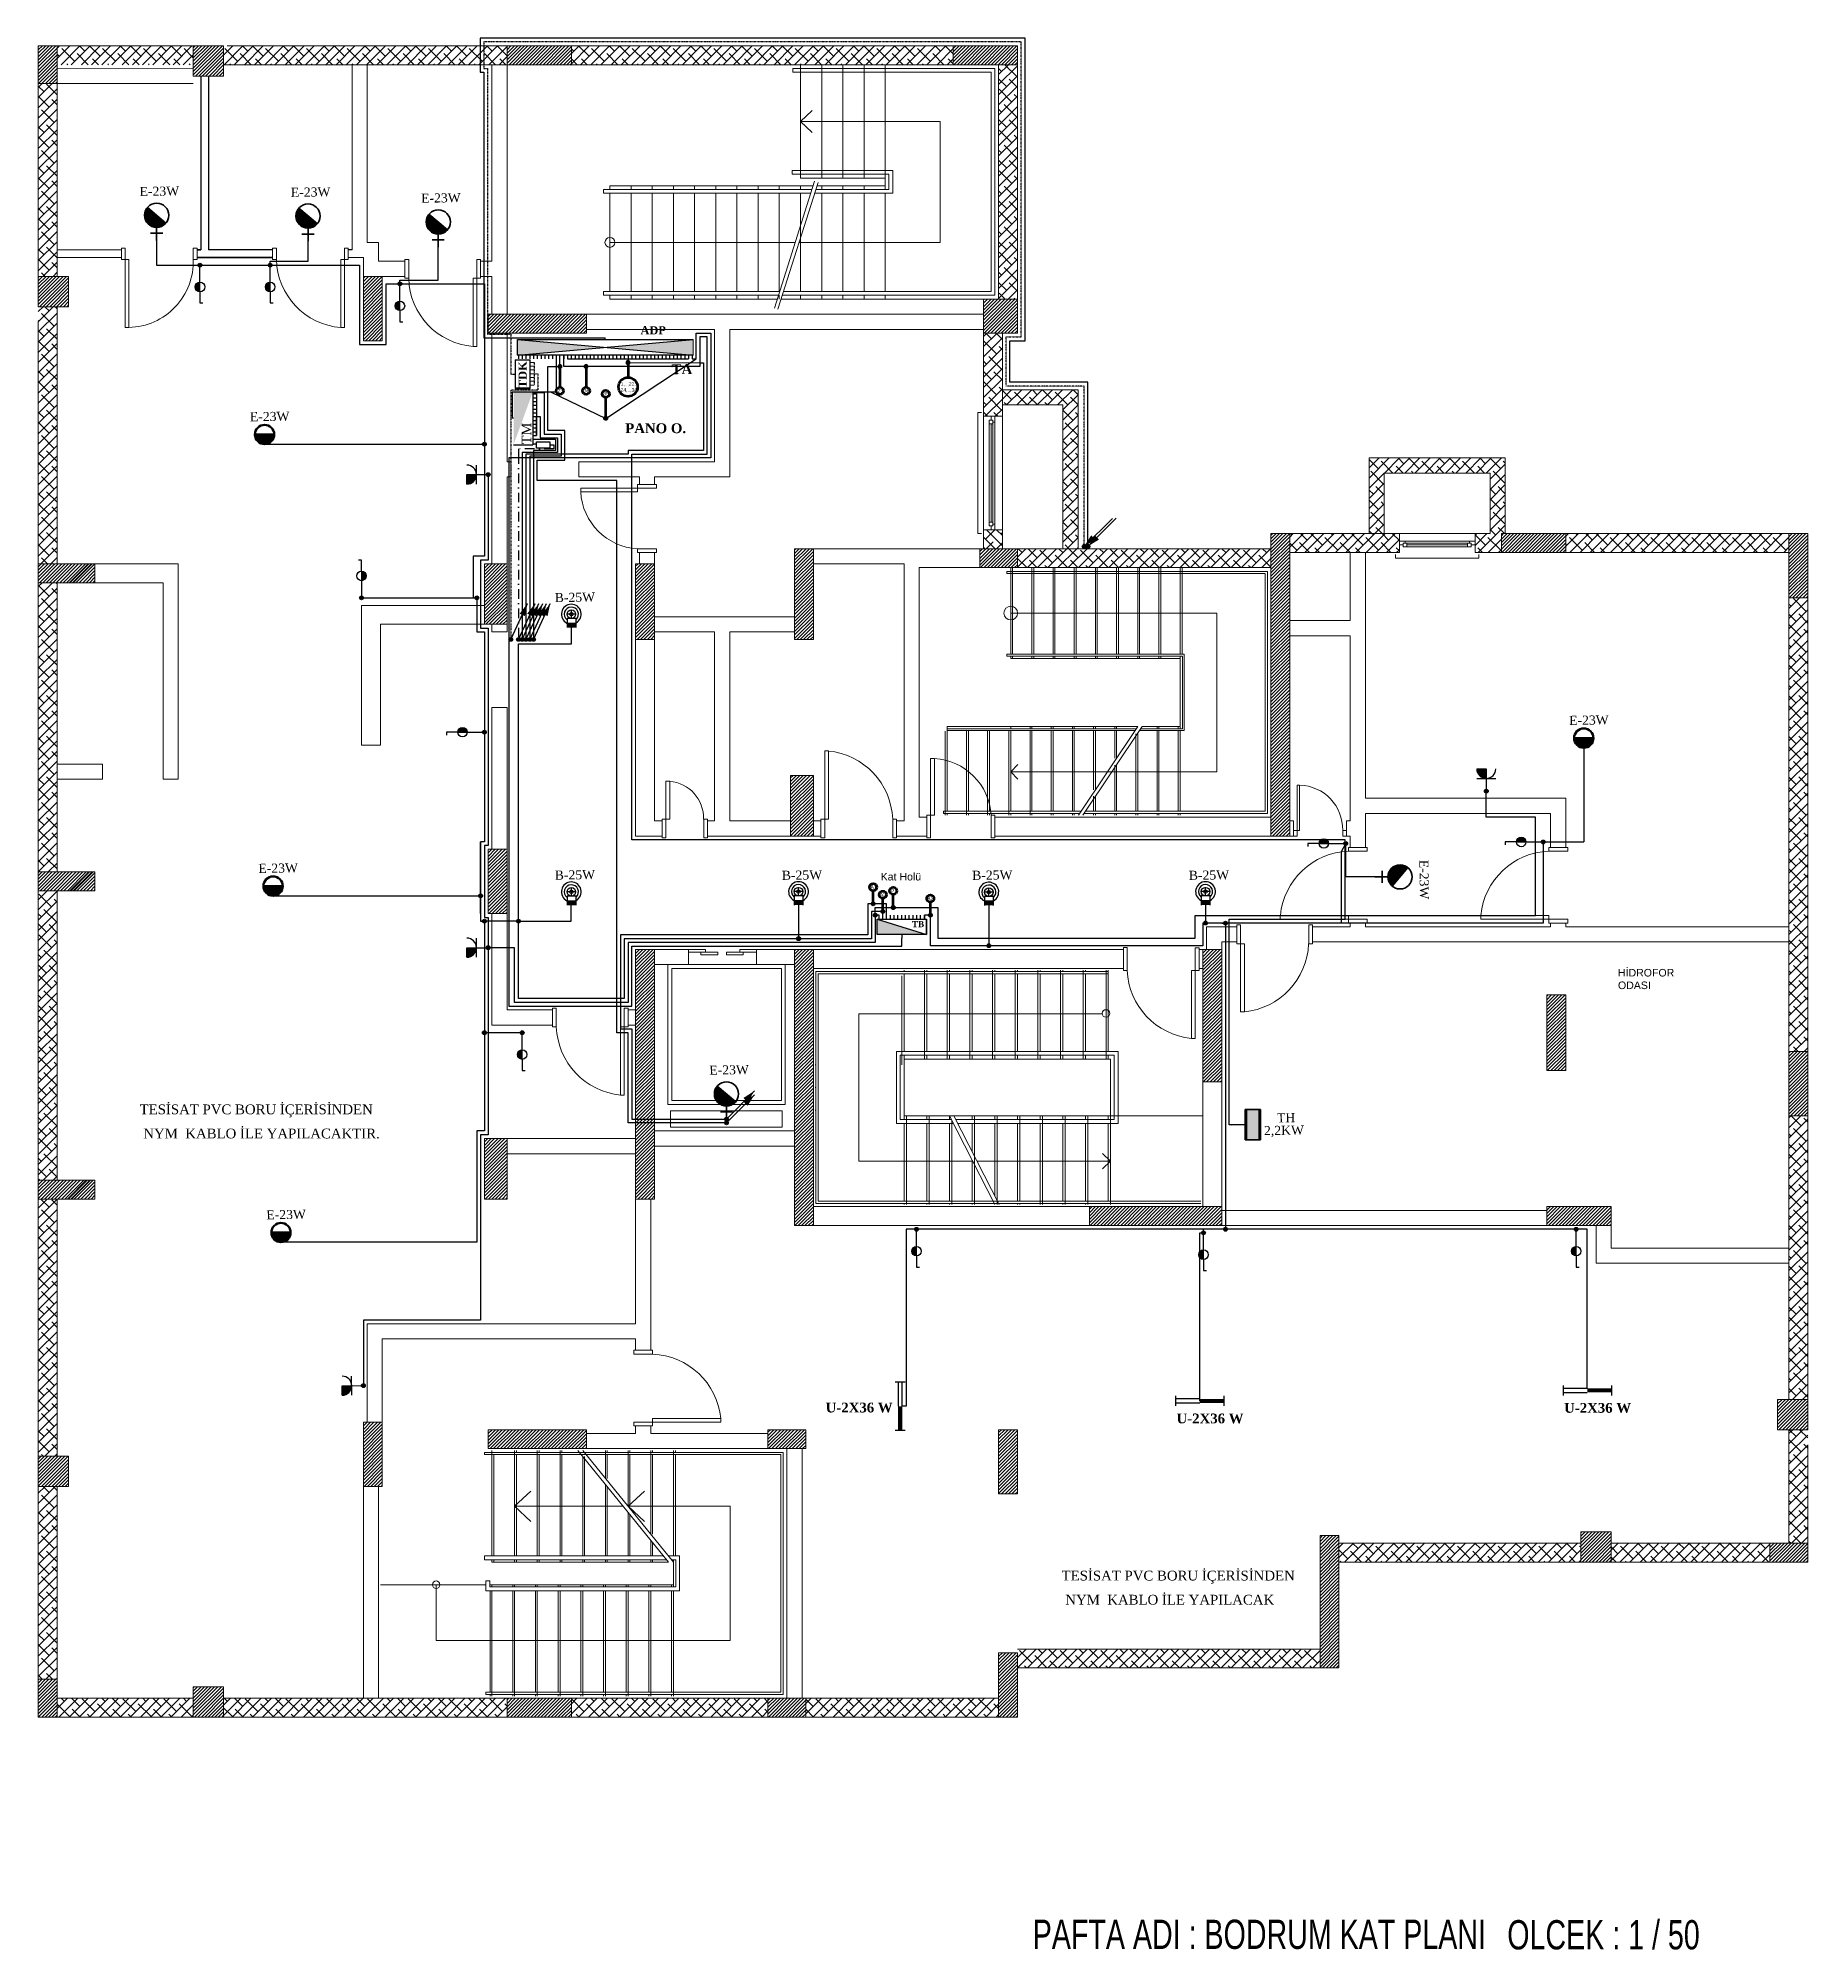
# Model space of a CAD drawing. Header units: millimetres. Extents: x 3395 to 31170, y 2853 to 7104.
# Drawn here: x 7695 to 10035, y 4042 to 6569 of the extents above; entities that cross this region are included whole.
import ezdxf

# ---------------------------------------------------------------- set-up
doc = ezdxf.new("R2010")
doc.units = ezdxf.units.MM
doc.linetypes.add('DASHDOT', pattern=[25.4, 12.7, -6.35, 0, -6.35])
doc.linetypes.add('DIVIDE', pattern=[1.25, 0.5, -0.25, 0, -0.25, 0, -0.25])
for name, color, linetype in [('AnaHat', 11, 'Continuous'), ('Asansör', 200, 'Continuous'), ('AydınlatmaT.', 1, 'Continuous'), ('Diyafon.Zil', 41, 'DASHDOT'), ('Elektrik T.', 4, 'Continuous'), ('H', 3, 'Continuous'), ('HidraforY.', 140, 'Continuous'), ('Müşterek', 131, 'Continuous'), ('NO3', 3, 'Continuous'), ('NORMAL', 70, 'Continuous'), ('priz', 4, 'Continuous'), ('S', 2, 'Continuous'), ('Telefon', 3, 'DIVIDE'), ('Yan.Korna', 95, 'Continuous'), ('YazılarY.', 7, 'Continuous'), ('ÇıkışTabela', 3, 'Continuous')]:
    doc.layers.add(name, color=color, linetype=linetype)
for name, color, linetype, lineweight in [('deha_elk armatür', 51, 'Continuous', 35), ('deha_elk tablo', 4, 'Continuous', 30), ('Duvar', 7, 'Continuous', 20), ('EHAT_AYD', 1, 'Continuous', 50), ('ELEKT', 2, 'Continuous', 50), ('ELK', 1, 'Continuous', 50), ('elk035', 3, 'Continuous', 30), ('KAPEN', 30, 'Continuous', 13), ('TR', 252, 'Continuous', 5)]:
    doc.layers.add(name, color=color, linetype=linetype, lineweight=lineweight)
doc.styles.add('ALT', font='times.ttf', dxfattribs={"height": 20})
doc.styles.add('MEKAN', font='times.ttf')
doc.styles.get("Standard").update_dxf_attribs({"font": 'arial.ttf'})
doc.styles.add('style1', font='arial.ttf')
pattern_1 = [(45, (-95446.818, 149597.852), (-6.7351921, 6.7351921), []), (135, (-95446.818, 149597.852), (-20.20557627, 6.7351921), [23.8125, -14.2875])]
pattern_2 = [(45, (14882.293, 21975.831), (-6.735192, 6.735192), []), (135, (14882.293, 21975.831), (-20.2055763, 6.735192), [23.8125, -14.2875])]
pattern_3 = [(45, (14882.293, 21975.831), (-6.735192, 6.735192), []), (135, (14882.293, 21975.831), (-20.2055763, 6.735192), [23.8125, -14.2875])]

msp = doc.modelspace()

# ---------------------------------------------------------------- texts
at = {"layer": 'AydınlatmaT.', "style": 'ALT'}
msp.add_text('E-23W', height=12, rotation=0.8945, dxfattribs=at).set_placement((7974.9, 6062.7))
at = {"layer": 'YazılarY.', "color": 3, "style": 'ALT'}
for s, height, rotation, p in [('E-23W', 12, 0.8945, (7829, 6360.6)), ('E-23W', 12, 0.8945, (8029.1, 6359.5)), ('E-23W', 12, 0.8945, (8201.3, 6351.7)), ('B-25W', 12, 0.8945, (8378, 5823.6)), ('E-23W', 12, 0.8945, (9719.4, 5661.2)), ('E-23W', 12, 0.8945, (7986.1, 5465.5)), ('B-25W', 12, 0.8945, (8378, 5456.6)), ('B-25W', 12, 0.8945, (8678.3, 5456.3)), ('B-25W', 12, 0.8945, (8930, 5456.3)), ('B-25W', 12, 0.8945, (9216.5, 5456.3)), ('E-23W', 12, 270.8945, (9521.2, 5482.8)), ('E-23W', 12, 0.8945, (8582.4, 5198.7)), ('TESİSAT PVC BORU İÇERİSİNDEN ', 12.96, 360, (7829, 5146.4)), (' NYM  KABLO İLE YAPILACAKTIR.', 12.96, 360, (7829, 5114.5)), ('E-23W', 12, 0.8945, (7996.6, 5007.4)), ('TESİSAT PVC BORU İÇERİSİNDEN ', 12.96, 360, (9048.2, 4529.9)), (' NYM  KABLO İLE YAPILACAK', 12.96, 360, (9048.2, 4498))]:
    msp.add_text(s, height=height, rotation=rotation, dxfattribs=at).set_placement(p)
at = {"layer": 'YazılarY.', "style": 'ALT'}
for s, p in [('2,2KW', (9315.9, 5118.8)), ('TH', (9333.1, 5135.6))]:
    msp.add_text(s, height=12, rotation=0.8945, dxfattribs=at).set_placement(p)
at = {"layer": 'YazılarY.', "color": 3, "style": 'style1', "width": 0.7}
for s, p in [('PAFTA ADI : BODRUM KAT PLANI', (9010, 4042.7)), ('OLCEK : 1 / 50', (9637.5, 4042.1))]:
    msp.add_text(s, height=38.707, dxfattribs=at).set_placement(p)
at = {"layer": 'YazılarY.', "color": 2, "style": 'ALT'}
for s, insert, char_height, width, attachment_point in [('{\\fBookman Old Style|b1|i0|c162|p18;ADP}', (8491.3, 6188.5), 10.8, 136.997, 1), ('{\\fBookman Old Style|b1|i0|c162|p18;PANO O.}', (8551.6, 6046.8), 12.96, 164.396, 9)]:
    msp.add_mtext(s, dxfattribs=dict(at, insert=insert, char_height=char_height, width=width, attachment_point=attachment_point))
for s, insert, char_height, width, attachment_point, rotation in [('{\\fBookman Old Style|b1|i0|c162|p18;TDK}', (8340.9, 6106.7), 10.8, 136.997, 7, 90), ('{\\fBookman Old Style|b1|i0|c162|p18;TA}', (8559.5, 6138.5), 12.96, 164.396, 3, 1.4513)]:
    msp.add_mtext(s, dxfattribs=dict(at, insert=insert, char_height=char_height, width=width, attachment_point=attachment_point, rotation=rotation))
at = {"layer": 'YazılarY.', "lineweight": 211, "char_height": 4.625}
for s, insert, attachment_point in [('{\\C9;\\c13289671;23}', (8381.8, 6100.6), 7), ('{\\C9;\\c13289671;36}', (8416.3, 6100.6), 7), ('{\\C9;\\c13289671;35}', (8442.2, 6101.6), 1), ('{\\C9;\\c13289671;1,..,22,\\P24,..,34}', (8465.2, 6101.2), 7), ('{\\C9;\\c13289671;A1}', (8795.6, 5444.4), 7), ('{\\C9;\\c13289671;A2}', (8807.9, 5434.4), 7), ('{\\C9;\\c13289671;P1}', (8822.5, 5439.4), 7), ('{\\C9;\\c13289671;A3}', (8870.7, 5429.4), 7)]:
    msp.add_mtext_dynamic_manual_height_columns(s, width=10.596, gutter_width=23.1, heights=[0], dxfattribs=dict(at, insert=insert, attachment_point=attachment_point))
at = {"layer": 'YazılarY.', "color": 2, "insert": (8334.3, 6032.4), "char_height": 12.5, "attachment_point": 1, "rotation": 90, "style": 'MEKAN'}
msp.add_mtext_dynamic_manual_height_columns('TM', width=68.456, gutter_width=15.6, heights=[0], dxfattribs=at)
at = {"layer": 'YazılarY.', "char_height": 10, "attachment_point": 1}
for s, width, insert in [('Kat Holü', 117.478, (8808.9, 5465.6)), ('HİDROFOR ODASI', 54.777, (9783.9, 5338.6))]:
    msp.add_mtext_dynamic_manual_height_columns(s, width=width, gutter_width=12.5, heights=[0], dxfattribs=dict(at, insert=insert))
at = {"layer": 'YazılarY.', "color": 2, "insert": (8850.3, 5401.8), "char_height": 8, "attachment_point": 1, "style": 'MEKAN'}
msp.add_mtext_dynamic_manual_height_columns('{\\fTimes New Roman|b1|i0|c162|p18;TB}', width=18.933, gutter_width=12.5, heights=[0], dxfattribs=at)
at = {"layer": 'YazılarY.', "color": 3, "char_height": 12.96, "width": 164.396, "attachment_point": 9, "style": 'ALT'}
for insert in [(8824.8, 4751.8), (9801.3, 4751.4), (9288.8, 4737.4)]:
    msp.add_mtext('{\\fBookman Old Style|b1|i0|c162|p18;U-2X36 W}', dxfattribs=dict(at, insert=insert))

# ---------------------------------------------------------------- blocks, each defined once
blk = doc.blocks.new('LL1-2U')
at = {"layer": 'KAPEN'}
blk.add_lwpolyline([(5, 92.5), (10, 92.5), (10, 2.5), (5, 2.5)], close=True, dxfattribs=at)
for points in [[(0, 0), (0, 2.5), (5, 2.5), (5, -22.5), (0, -22.5), (0, -20)], [(100, 0), (100, 2.5), (95, 2.5), (95, -22.5), (100, -22.5), (100, -20)]]:
    blk.add_lwpolyline(points, dxfattribs=at)
blk.add_arc((0.8, -1.3), 94.2, 2.3093, 84.4176, dxfattribs=at)
blk = doc.blocks.new('E-25')
at = {"layer": 'deha_elk armatür', "lineweight": 35}
blk.add_hatch(color=256, dxfattribs=at).paths.add_polyline_path([(-12.3, -10.3, 0.700134), (16, 0, 0.176378), (12.3, 10.3)])
for p, q in [((12.3, 10.3), (-12.3, -10.3)), ((8, -23.7), (-8, -23.7)), ((0, -16), (0, -33.3)), ((0, -23.7), (8, -23.7))]:
    blk.add_line(p, q, dxfattribs=at)
blk.add_circle((0, 0), 16, dxfattribs=at)
blk = doc.blocks.new('C_ARMATUR')
at = {"layer": 'ELK'}
blk.add_hatch(color=256, dxfattribs=at).paths.add_polyline_path([(-9, 9, 0.198912), (-12.8, 0), (12.8, 0, 0.668179)])
blk.add_line((-12.8, 0), (12.8, 0), dxfattribs=at)
blk.add_lwpolyline([(-9, 9, 1), (9, -9, 1)], format="xyb", close=True, dxfattribs=at)
blk = doc.blocks.new('B')
at = {"layer": 'elk035'}
blk.add_hatch(color=256, dxfattribs=at).paths.add_polyline_path([(2.5, 0, 1), (-2.5, 0, 1)])
blk.add_circle((0, 0), 2.5, dxfattribs=at)
blk = doc.blocks.new('NORA')
for p, q in [((0, 0.228), (-0.032, 0.228)), ((0, 0.105), (0, 0.228))]:
    blk.add_line(p, q)
blk.add_circle((0, 0.053), 0.0525)
blk = doc.blocks.new('A')
at = {"layer": 'S', "xscale": 100, "yscale": 100, "zscale": 100, "rotation": 180}
blk.add_blockref('NORA', (0, 0), dxfattribs=at)
blk = doc.blocks.new('tablo_sh şb tab-kuvvet')
at = {"layer": 'deha_elk tablo', "lineweight": 35}
h = blk.add_hatch(color=256, dxfattribs=at)
h.dxf.hatch_style = 1
h.paths.add_polyline_path([(40, 1.5), (40, 18.5), (0, 18.5), (0, 1.5)])
for p, q in [((0, 0), (0, 20)), ((0, 20), (40, 20)), ((40, 0), (0, 0)), ((40, 20), (40, 0))]:
    blk.add_line(p, q, dxfattribs=at)
blk.add_lwpolyline([(40, 1.5), (0, 1.5), (0, 18.5), (40, 18.5)], close=True, dxfattribs=at)

# ---------------------------------------------------------------- hatches: boundary and pattern name
at = {"layer": 'Duvar'}
for color, points in [(1, [(7908.8, 6246.7, 0.414214), (7902.5, 6240.4, 0.414214), (7908.8, 6234.1)]), (1, [(8001.6, 6246.7, 0.414214), (7995.3, 6240.4, 0.414214), (8001.6, 6234.1)]), (1, [(8173.2, 6221.7, 0.414214), (8166.9, 6215.4, 0.414214), (8173.2, 6209.1)]), (1, [(8122.4, 5851.9, 0.414214), (8128.7, 5858.2, 0.414214), (8122.4, 5864.5)]), (1, [(8262.3, 5651.7, 0.414214), (8256, 5658, 0.414214), (8249.7, 5651.7)]), (1, [(9401.3, 5504.5, 0.414214), (9395, 5510.8, 0.414214), (9388.7, 5504.5)]), (1, [(9662.3, 5506.5, 0.414214), (9656, 5512.8, 0.414214), (9649.7, 5506.5)]), (1, [(8334.9, 5231.7, 0.414214), (8328.6, 5225.4, 0.414214), (8334.9, 5219.1)]), (1, [(8856.3, 4971.7, 0.414214), (8850, 4965.4, 0.414214), (8856.3, 4959.1)]), (1, [(9235.8, 4967.1, 0.414214), (9229.5, 4960.8, 0.414214), (9235.8, 4954.5)]), (256, [(9728.7, 4971.7, 0.414214), (9722.4, 4965.4, 0.414214), (9728.7, 4959.1)])]:
    msp.add_hatch(color=color, dxfattribs=at).paths.add_polyline_path(points)
at = {"layer": 'priz'}
for points in [[(8274.4, 5992.2), (8261.8, 5992.2), (8261.8, 5979.6, 0.414214)], [(9609.8, 5590.6), (9609.8, 5603.2), (9597.2, 5603.2, 0.414214)], [(8274.4, 5366.7), (8261.8, 5366.7), (8261.8, 5354.1, 0.414214)], [(8109.4, 4787.6), (8096.8, 4787.5), (8096.8, 4774.9, 0.414214)]]:
    msp.add_hatch(color=4, dxfattribs=at).paths.add_polyline_path(points)
at = {"layer": 'TR'}
h = msp.add_hatch(dxfattribs=at)
h.set_pattern_fill('ANSI38', color=256, scale=3)
h.set_pattern_definition(pattern_3)
h.paths.add_polyline_path([(7899.9, 6534.3), (7899.9, 6559.3), (7719.9, 6559.3), (7719.9, 6534.3)])
h = msp.add_hatch(dxfattribs=at)
h.set_pattern_fill('ANSI38', color=256, scale=3)
h.set_pattern_definition(pattern_3)
h.paths.add_polyline_path([(8294.9, 6534.3), (8314.9, 6534.3), (8314.9, 6559.3), (8264.9, 6559.3), (7944.9, 6559.3), (7939.9, 6559.3), (7939.9, 6534.3), (8109.9, 6534.3), (8129.9, 6534.3)])
h = msp.add_hatch(dxfattribs=at)
h.set_pattern_fill('ANSI38', color=256, scale=3)
h.set_pattern_definition(pattern_3)
h.paths.add_polyline_path([(8399.9, 6559.3), (8399.9, 6534.3), (8904.9, 6534.3), (8904.9, 6559.3)])
h = msp.add_hatch(dxfattribs=at)
h.set_pattern_fill('ANSI38', color=256, scale=3)
h.set_pattern_definition(pattern_3)
h.paths.add_polyline_path([(8964.9, 6534.3), (8964.9, 6224.3), (8989.9, 6224.3), (8989.9, 6534.3)])
h = msp.add_hatch(dxfattribs=at)
h.set_pattern_fill('ANSI38', color=256, scale=3)
h.set_pattern_definition(pattern_3)
h.paths.add_polyline_path([(7694.9, 6254.3), (7719.9, 6254.3), (7719.9, 6279.3), (7719.9, 6289.3), (7719.9, 6509.3), (7694.9, 6509.3)])
h = msp.add_hatch(dxfattribs=at)
h.set_pattern_fill('ANSI38', color=256, scale=3)
h.set_pattern_definition(pattern_2)
h.paths.add_polyline_path([(7694.9, 5849.3), (7694.9, 5466.8), (7719.9, 5466.8), (7719.9, 5849.3)])
h.paths.add_polyline_path([(7694.9, 6214.3), (7694.9, 6194.3), (7694.9, 5874.3), (7719.9, 5874.3), (7719.9, 6194.3), (7719.9, 6214.3)])
h = msp.add_hatch(dxfattribs=at)
h.set_pattern_fill('ANSI38', color=256, scale=3)
h.set_pattern_definition(pattern_1)
h.paths.add_polyline_path([(8969.9, 6179.3), (8944.9, 6179.3), (8944.9, 6069.3), (8969.9, 6069.3)])
h = msp.add_hatch(dxfattribs=at)
h.set_pattern_fill('ANSI38', color=256, scale=3)
h.set_pattern_definition(pattern_1)
h.paths.add_polyline_path([(9069.9, 6104.3), (8969.9, 6104.3), (8969.9, 6084.3), (9049.9, 6084.3), (9049.9, 5894.3), (9069.9, 5894.3)])
h.paths.add_polyline_path([(9050.1, 5910.2), (9069.9, 5910.2), (9069.9, 5931.5), (9050.1, 5931.5)], flags=24)
h.paths.add_polyline_path([(9020, 6084.5), (9020, 6104.3), (8998.7, 6104.3), (8998.7, 6084.5)], flags=24)
h = msp.add_hatch(dxfattribs=at)
h.set_pattern_fill('ANSI38', color=256, scale=3)
h.set_pattern_definition([(45, (14882.293, 21975.831), (-6.735192, 6.735192), []), (135, (14882.293, 21975.831), (-20.2055763, 6.735192), [23.8125, -14.2875])])
h.paths.add_polyline_path([(9474.9, 5914.3), (9474.9, 5994.3), (9614.9, 5994.3), (9614.9, 5914.3), (9615.3, 5914.3), (9634.9, 5914.3), (9634.9, 5917.3), (9634.9, 6014.3), (9454.9, 6014.3), (9454.9, 5917.3), (9454.9, 5914.3)])
h = msp.add_hatch(dxfattribs=at)
h.set_pattern_fill('ANSI38', color=256, scale=3, angle=-90)
h.set_pattern_definition([(315, (25051.457, 336.875), (6.735192, 6.735192), []), (45, (25051.457, 336.875), (6.735192, 20.2055763), [23.8125, -14.2875])])
h.paths.add_polyline_path([(8944.9, 5894.3), (8969.9, 5894.3), (8969.9, 5919), (8969.9, 5919.3), (8959.9, 5919.3), (8954.9, 5919.3), (8944.9, 5919.3)])
h = msp.add_hatch(dxfattribs=at)
h.set_pattern_fill('ANSI38', color=256, scale=3)
h.set_pattern_definition(pattern_3)
h.paths.add_polyline_path([(9594.9, 5914.3), (9594.9, 5904.3), (9594.9, 5899.3), (9594.9, 5889.3), (9629.9, 5889.3), (9629.9, 5914.3), (9614.9, 5914.3)])
h.paths.add_polyline_path([(9389.6, 5930.7), (9641.1, 5930.7), (9641.1, 5912.4), (9389.6, 5912.4)], flags=9)
h = msp.add_hatch(dxfattribs=at)
h.set_pattern_fill('ANSI38', color=256, scale=3)
h.set_pattern_definition(pattern_1)
h.paths.add_polyline_path([(9324.9, 5894.3), (8989.9, 5894.3), (8989.9, 5869.3), (9324.9, 5869.3)])
h.paths.add_polyline_path([(9020, 5872.2), (9020, 5892), (8998.7, 5892), (8998.7, 5872.2)], flags=24)
h.paths.add_polyline_path([(9309, 5872.2), (9309, 5892), (9287.7, 5892), (9287.7, 5872.2)], flags=24)
h = msp.add_hatch(dxfattribs=at)
h.set_pattern_fill('ANSI38', color=256, scale=3)
h.set_pattern_definition(pattern_2)
h.paths.add_polyline_path([(9494.9, 5889.3), (9494.9, 5914.3), (9350.4, 5914.3), (9349.9, 5914.3), (9349.9, 5889.3), (9429.9, 5889.3), (9449.9, 5889.3)])
h = msp.add_hatch(dxfattribs=at)
h.set_pattern_fill('ANSI38', color=256, scale=3)
h.set_pattern_definition(pattern_3)
h.paths.add_polyline_path([(10009.9, 5889.3), (10009.9, 5914.3), (9714.9, 5914.3), (9714.9, 5889.3)])
h = msp.add_hatch(dxfattribs=at)
h.set_pattern_fill('ANSI38', color=256, scale=3)
h.set_pattern_definition(pattern_3)
h.paths.add_polyline_path([(10034.9, 5829.3), (10009.9, 5829.3), (10009.9, 5394.3), (10009.9, 5374.3), (10009.9, 5369.5), (10034.9, 5369.5)])
h.paths.add_polyline_path([(10034.9, 5369.5), (10009.9, 5369.5), (10009.9, 5229.3), (10034.9, 5229.3)])
h = msp.add_hatch(dxfattribs=at)
h.set_pattern_fill('ANSI38', color=256, scale=3)
h.set_pattern_definition([(45, (14892.293, 21975.831), (-6.735192, 6.735192), []), (135, (14892.293, 21975.831), (-20.2055763, 6.735192), [23.8125, -14.2875])])
h.paths.add_polyline_path([(7719.9, 5344.3), (7719.9, 5364.3), (7719.9, 5441.8), (7694.9, 5441.8), (7694.9, 5059.3), (7719.9, 5059.3)])
h = msp.add_hatch(dxfattribs=at)
h.set_pattern_fill('ANSI38', color=256, scale=3)
h.set_pattern_definition(pattern_3)
h.paths.add_polyline_path([(10009.9, 5144.3), (10009.9, 5019.3), (10009.9, 4999.3), (10009.9, 4769.3), (10034.9, 4769.3), (10034.9, 5144.3)])
h = msp.add_hatch(dxfattribs=at)
h.set_pattern_fill('ANSI38', color=256, scale=3)
h.set_pattern_definition(pattern_3)
h.paths.add_polyline_path([(7694.9, 4694.3), (7719.9, 4694.3), (7719.9, 5034.3), (7694.9, 5034.3)])
h = msp.add_hatch(dxfattribs=at)
h.set_pattern_fill('ANSI38', color=256, scale=3)
h.set_pattern_definition(pattern_3)
h.paths.add_polyline_path([(10009.9, 4579.3), (10010.3, 4579.3), (10034.9, 4579.3), (10034.9, 4709.7), (10034.9, 4729.3), (10009.9, 4729.3), (10009.9, 4579.3)])
h.paths.add_polyline_path([(10009.9, 4579.3), (10009.9, 4579.3)], flags=16)
h = msp.add_hatch(dxfattribs=at)
h.set_pattern_fill('ANSI38', color=256, scale=3)
h.set_pattern_definition(pattern_3)
h.paths.add_polyline_path([(7694.9, 4399.3), (7719.9, 4399.3), (7719.9, 4654.3), (7694.9, 4654.3), (7694.9, 4399.3)])
h = msp.add_hatch(dxfattribs=at)
h.set_pattern_fill('ANSI38', color=256, scale=3)
h.set_pattern_definition(pattern_2)
h.paths.add_polyline_path([(9734.9, 4554.3), (9734.9, 4579.3), (9414.9, 4579.3), (9414.9, 4554.3)])
h = msp.add_hatch(dxfattribs=at)
h.set_pattern_fill('ANSI38', color=256, scale=3)
h.set_pattern_definition(pattern_3)
h.paths.add_polyline_path([(9984.9, 4579.3), (9774.9, 4579.3), (9774.9, 4554.3), (9984.9, 4554.3)])
h = msp.add_hatch(dxfattribs=at)
h.set_pattern_fill('ANSI38', color=256, scale=3)
h.set_pattern_definition([(45, (14882.293, 21985.831), (-6.735192, 6.735192), []), (135, (14882.293, 21985.831), (-20.2055763, 6.735192), [23.8125, -14.2875])])
h.paths.add_polyline_path([(8989.9, 4439.3), (8989.9, 4414.3), (9389.9, 4414.3), (9389.9, 4439.3)])
h = msp.add_hatch(dxfattribs=at)
h.set_pattern_fill('ANSI38', color=256, scale=3)
h.set_pattern_definition(pattern_3)
h.paths.add_polyline_path([(7719.9, 4349.3), (7899.9, 4349.3), (7899.9, 4374.3), (7719.9, 4374.3), (7719.9, 4374), (7719.9, 4349.3)])
h = msp.add_hatch(dxfattribs=at)
h.set_pattern_fill('ANSI38', color=256, scale=3)
h.set_pattern_definition(pattern_3)
h.paths.add_polyline_path([(8124.9, 4374.3), (7939.9, 4374.3), (7939.9, 4349.3), (7944.6, 4349.3), (8265.2, 4349.3), (8314.9, 4349.3), (8314.9, 4374.3), (8144.9, 4374.3)])
h = msp.add_hatch(dxfattribs=at)
h.set_pattern_fill('ANSI38', color=256, scale=3)
h.set_pattern_definition(pattern_3)
h.paths.add_polyline_path([(8399.9, 4349.3), (8659.9, 4349.3), (8659.9, 4374.3), (8399.9, 4374.3)])
h = msp.add_hatch(dxfattribs=at)
h.set_pattern_fill('ANSI38', color=256, scale=3)
h.set_pattern_definition(pattern_3)
h.paths.add_polyline_path([(8709.9, 4349.3), (8964.9, 4349.3), (8964.9, 4374.3), (8709.9, 4374.3)])
at = {"layer": 'YazılarY.'}
h = msp.add_hatch(color=3, dxfattribs=at)
h.dxf.hatch_style = 1
h.paths.add_polyline_path([(8444.7, 6160.6), (8328.8, 6150.3), (8328.8, 6171)])
h.paths.add_polyline_path([(8560.9, 6150.2), (8444.7, 6160.6), (8560.9, 6171)])
at = {"layer": 'YazılarY.', "lineweight": 60}
msp.add_hatch(color=2, dxfattribs=at).paths.add_polyline_path([(8348.8, 6101), (8323.5, 6101), (8323.5, 6032.1)])
at = {"layer": 'YazılarY.'}
for points in [[(8394.2, 5790), (8394.2, 5796), (8406.2, 5796), (8406.2, 5790)], [(8394.2, 5422.8), (8394.2, 5428.8), (8406.2, 5428.8), (8406.2, 5422.8)], [(8694.5, 5423.1), (8694.5, 5429.1), (8706.5, 5429.1), (8706.5, 5423.1)], [(8946.2, 5422.5), (8946.2, 5428.5), (8958.2, 5428.5), (8958.2, 5422.5)], [(9232.7, 5423.1), (9232.7, 5429.1), (9244.7, 5429.1), (9244.7, 5423.1)]]:
    msp.add_hatch(color=3, dxfattribs=at).paths.add_polyline_path(points)

# ---------------------------------------------------------------- linework, layer by layer
at = {"color": 254}
for p, q in [((7909.9, 6519.3), (7909.9, 6289.3)), ((7909.9, 6519.3), (7909.9, 6289.3)), ((7919.9, 6519.3), (7919.9, 6289.3)), ((7919.9, 6519.3), (7919.9, 6289.3)), ((7904.9, 6289.3), (7909.9, 6289.3)), ((7909.9, 6289.3), (7904.9, 6289.3)), ((7904.9, 6279.3), (8004.9, 6279.3)), ((8004.9, 6279.3), (7904.9, 6279.3)), ((8004.9, 6289.3), (7919.9, 6289.3)), ((8004.9, 6289.3), (7919.9, 6289.3)), ((8109.9, 6289.3), (8104.9, 6289.3))]:
    msp.add_line(p, q, dxfattribs=at)
for p, q in [((8328.8, 6150.3), (8560.9, 6171)), ((8328.8, 6171), (8560.9, 6150.2))]:
    msp.add_line(p, q)
at = {"layer": 'AnaHat', "color": 6}
msp.add_line((8444.8, 6171), (8444.8, 6173.1), dxfattribs=at)
at = {"layer": 'AnaHat'}
for p, q in [((8329.8, 6150.3), (8329.8, 6145.3)), ((8334.8, 6150.3), (8334.8, 6145.3)), ((8339.8, 6150.3), (8339.8, 6145.3)), ((8344.8, 6150.3), (8344.8, 6145.3)), ((8349.8, 6150.3), (8349.8, 6145.3)), ((8354.8, 6150.3), (8354.8, 6145.3)), ((8359.8, 6150.3), (8359.8, 6145.3)), ((8364.8, 6150.3), (8364.8, 6145.3)), ((8369.8, 6150.3), (8369.8, 6145.3)), ((8374.8, 6150.3), (8374.8, 6145.3)), ((8379.8, 6150.3), (8379.8, 6145.3)), ((8389.8, 6150.3), (8389.8, 6145.3)), ((8394.8, 6150.3), (8394.8, 6145.3)), ((8399.8, 6150.3), (8399.8, 6145.3)), ((8404.8, 6150.3), (8404.8, 6145.3)), ((8409.8, 6150.3), (8409.8, 6145.3)), ((8414.8, 6150.3), (8414.8, 6145.3)), ((8419.8, 6150.3), (8419.8, 6145.3)), ((8424.8, 6150.3), (8424.8, 6145.3)), ((8429.8, 6150.3), (8429.8, 6145.3)), ((8434.8, 6150.3), (8434.8, 6145.3)), ((8439.8, 6150.3), (8439.8, 6145.3)), ((8444.8, 6150.3), (8444.8, 6145.3)), ((8449.8, 6150.3), (8449.8, 6145.3)), ((8454.8, 6150.3), (8454.8, 6145.3)), ((8459.8, 6150.3), (8459.8, 6145.3)), ((8464.8, 6150.3), (8464.8, 6145.3)), ((8469.8, 6150.2), (8469.8, 6145.2)), ((8474.8, 6150.2), (8474.8, 6145.2)), ((8474.8, 6145.3), (8474.8, 6140.3)), ((8479.8, 6150.2), (8479.8, 6145.2)), ((8484.8, 6150.2), (8484.8, 6145.2)), ((8489.8, 6150.2), (8489.8, 6145.2)), ((8494.8, 6150.2), (8494.8, 6145.2)), ((8499.8, 6150.2), (8499.8, 6145.2)), ((8504.8, 6150.2), (8504.8, 6145.2)), ((8509.8, 6150.2), (8509.8, 6145.2)), ((8514.8, 6150.2), (8514.8, 6145.2)), ((8519.8, 6150.2), (8519.8, 6145.2)), ((8524.8, 6150.2), (8524.8, 6145.2)), ((8529.8, 6150.2), (8529.8, 6145.2)), ((8534.8, 6150.2), (8534.8, 6145.2)), ((8539.8, 6150.2), (8539.8, 6145.2)), ((8544.8, 6150.2), (8544.8, 6145.2)), ((8549.8, 6150.2), (8549.8, 6145.2)), ((8554.8, 6150.2), (8554.8, 6145.2)), ((8559.8, 6150.2), (8559.8, 6145.2)), ((8836.8, 5384.3), (8836.8, 5379.3))]:
    msp.add_line(p, q, dxfattribs=at)
at = {"layer": 'AnaHat', "color": 6}
msp.add_lwpolyline([(9083, 5897.3), (9083, 6104.3), (9083, 6114.3), (8979.9, 6114.3), (8979.9, 6169.3), (8989.9, 6169.3), (8999.9, 6169.3), (8999.9, 6559.3), (8999.9, 6569.3), (8279.1, 6569.3), (8279.1, 6534.3), (8279.1, 6524.3), (8284.1, 6524.3), (8284.1, 6173.1), (8444.8, 6173.1), (8444.8, 6173.1)], dxfattribs=at)
at = {"layer": 'AnaHat'}
for points in [[(8559.8, 6145.2), (8564.8, 6145.2), (8564.8, 6179.3), (8564.8, 6179.3), (8584.4, 6179.3), (8584.4, 6179.3), (8584.4, 6014.3), (8584.4, 6014.3), (8317.4, 6014.3), (8317.4, 6014.3), (8317.4, 5849.6)], [(8379.8, 6145.3), (8379.8, 6103.7), (8379.8, 6101.2), (8321.7, 6101.2), (8321.7, 6067.5), (8323.6, 6067.5)], [(8394.8, 6145.3), (8554.8, 6145.3)], [(8474.8, 6140.3), (8569.8, 6140.2), (8574.8, 6140.2), (8574.8, 6024.3), (8574.8, 6024.3), (8479.9, 6024.3), (8474.9, 6024.3), (8474.9, 6019.3), (8339.9, 6019.3), (8339.9, 6019.3), (8339.9, 5774.3)], [(8317.4, 5849.6), (8317.4, 5849.6), (8317.4, 5849.6), (8317.4, 5289.3)], [(8324.9, 5289.3), (8324.9, 5289.3), (8479.9, 5289.3), (8479.9, 5289.3), (8479.9, 5363.6), (8479.9, 5368.6), (8836.8, 5368.6), (8836.8, 5379.3)], [(8317.4, 5289.3), (8324.9, 5289.3)]]:
    msp.add_lwpolyline(points, dxfattribs=at)
at = {"layer": 'Asansör'}
for points in [[(8459.9, 5984.3), (8354.9, 5984.3), (8354.9, 5984.3), (8354.9, 6011.5), (8354.9, 6011.5), (8386.3, 6011.5), (8391.3, 6011.5), (8391.3, 6045.7), (8391.3, 6050.7), (8368.9, 6050.6), (8368.9, 6050.6), (8368.9, 6135.2), (8384.8, 6135.2), (8384.8, 6150.3)], [(8605, 5135), (8605, 5135), (8479.9, 5135), (8474.9, 5135), (8474.9, 5254.3), (8474.9, 5254.3), (8464.9, 5254.3), (8459.9, 5254.3), (8459.9, 5984.3), (8459.9, 5984.3), (8459.9, 5984.3), (8459.9, 5984.3), (8459.9, 5984.3), (8459.9, 5984.3), (8459.9, 5984.3), (8459.9, 5984.3), (8459.9, 5984.3)]]:
    msp.add_lwpolyline(points, dxfattribs=at)
at = {"layer": 'AydınlatmaT.'}
for p, q in [((8051.7, 6274.3), (8051.7, 6300.7)), ((8001.6, 6269.3), (8001.6, 6274.3)), ((8001.6, 6274.3), (8051.7, 6274.3)), ((8223.9, 6249.3), (8223.9, 6293)), ((8173.2, 6244.3), (8173.2, 6249.3)), ((8173.2, 6249.3), (8223.9, 6249.3)), ((8400.2, 5768.4), (8400.2, 5796)), ((9738.7, 5631), (9738.7, 5506.5)), ((9418.2, 5493.9), (9423.9, 5504.5)), ((9418.2, 5399.1), (9418.2, 5493.9)), ((9423.9, 5460.3), (9423.9, 5504.5)), ((9462.4, 5460.3), (9423.9, 5460.3)), ((8399.5, 5401.8), (8399.5, 5424.9)), ((8700.4, 5425.2), (8700.4, 5378.6)), ((8951.9, 5425), (8951.9, 5369.3)), ((9238.5, 5425.4), (9238.5, 5399.3)), ((8329.9, 5401.8), (8399.5, 5401.8)), ((8334.9, 5254.3), (8284.9, 5254.3)), ((9230.8, 4989.7), (9235.8, 4989.7)), ((9235.8, 4989.7), (9235.8, 4994.3))]:
    msp.add_line(p, q, dxfattribs=at)
for points in [[(7851.5, 6301.9), (7851.5, 6269.3), (7908.8, 6269.3), (8119.9, 6269.3), (8119.9, 6269.3), (8119.9, 6169.3), (8119.9, 6164.3), (8149.9, 6164.3), (8154.9, 6164.3), (8154.9, 6244.3), (8154.9, 6244.3), (8284.9, 6244.3), (8284.9, 6244.3), (8284.9, 6032.5)], [(7908.8, 6269.3), (7908.8, 6269.3), (7908.8, 6269.3)], [(7994.2, 6032.5), (8284.9, 6032.5), (8284.9, 6032.5), (8284.9, 5884.3), (8284.9, 5884.3), (8269.9, 5884.3), (8269.9, 5829.3)], [(8274.9, 5819.3), (8274.9, 5794.3), (8274.9, 5784.3), (8284.9, 5784.3), (8284.9, 5506.8), (8284.9, 5506.8), (8279.9, 5506.8), (8279.9, 5411.8), (8279.9, 5506.8), (8279.9, 5506.8), (8279.9, 5411.8), (8279.9, 5401.8), (8284.9, 5401.8), (8284.9, 5124.3), (8284.9, 5124.3), (8274.9, 5124.3), (8274.9, 4977.2), (8024, 4977.2), (8015.9, 4977.2)], [(8122.4, 5829.3), (8269.9, 5829.3)], [(8269.9, 5829.3), (8274.9, 5829.3), (8274.9, 5819.3)], [(8329.9, 5401.8), (8329.9, 5768.4), (8400.2, 5768.4)], [(9684.9, 5506.5), (9684.9, 5399.3), (9684.9, 5399.3), (9239.9, 5399.3), (9234.9, 5399.3), (9234.9, 5369.3), (9234.9, 5369.3), (8874.6, 5369.3), (8874.6, 5369.3), (8874.6, 5409.6), (8866.8, 5409.6), (8866.8, 5404.6)], [(9684.9, 5506.5), (9738.7, 5506.5)], [(8005.5, 5435.3), (8279.9, 5435.3)], [(8811.8, 5404.6), (8811.8, 5414.6), (8801.8, 5414.6), (8796.8, 5414.6), (8796.8, 5378.6), (8796.8, 5378.6), (8474.9, 5378.6), (8469.9, 5378.6), (8469.9, 5299.3), (8469.9, 5299.3), (8329.9, 5299.3), (8329.9, 5299.3), (8329.9, 5401.8), (8284.9, 5401.8)], [(8816.8, 5404.6), (8816.8, 5419.6), (8816.8, 5424.6), (8801.8, 5424.6), (8791.8, 5424.6), (8791.8, 5383.6), (8791.8, 5383.6), (8469.9, 5383.6), (8464.9, 5383.6), (8464.9, 5264.3), (8464.9, 5259.3), (8479.9, 5259.3), (8479.9, 5259.3), (8479.9, 5140), (8531.1, 5140), (8605, 5140), (8605, 5140), (8605, 5140)], [(9259.9, 5399.3), (9259.9, 5399.3), (9264.9, 5399.1), (9264.9, 4999.3), (9264.9, 4994.3)], [(8842.8, 4994.3), (8842.8, 4760.2), (8837.4, 4760.2)], [(9264.9, 4994.3), (8842.8, 4994.3)], [(9230.8, 4767.3), (9230.8, 4989.7)], [(9743.3, 4783.9), (9743.3, 4994.3), (9743.2, 4994.3), (9264.9, 4994.3)]]:
    msp.add_lwpolyline(points, dxfattribs=at)
at = {"layer": 'Diyafon.Zil'}
msp.add_lwpolyline([(8371.6, 6031.5), (8376.6, 6031.5), (8376.6, 6026.5), (8329.9, 6026.5), (8329.9, 6026.5), (8329.9, 6019.3), (8329.9, 6019.3), (8329.9, 6019.3), (8329.9, 5774.3)], dxfattribs=at)
at = {"layer": 'Diyafon.Zil', "ltscale": 4.5}
msp.add_lwpolyline([(8353.8, 6032.4), (8348.8, 6032.4)], dxfattribs=at)
at = {"layer": 'Diyafon.Zil', "linetype": 'ByBlock', "flags": 128}
msp.add_lwpolyline([(8371.6, 6027.3), (8353.8, 6027.3), (8353.8, 6035.7), (8371.6, 6035.7)], close=True, dxfattribs=at)
at = {"layer": 'Duvar', "ltscale": 2}
for p, q in [((7694.9, 6234.3), (7694.9, 6559.3)), ((7904.9, 6559.3), (7694.9, 6559.3)), ((8314.9, 6559.3), (7944.9, 6559.3)), ((8344.9, 6559.3), (8964.9, 6559.3)), ((7719.9, 6254.3), (7719.9, 6534.3)), ((8314.9, 6534.3), (7939.9, 6534.3)), ((8294.9, 6274.3), (8294.9, 6534.3)), ((8314.9, 6204.3), (8314.9, 6534.3)), ((8344.9, 6534.3), (8964.9, 6534.3)), ((8702.9, 6384.3), (8702.9, 6534.3)), ((8904.9, 6534.3), (8702.9, 6534.3)), ((8730.9, 6384.3), (8730.9, 6534.3)), ((8758.9, 6384.3), (8758.9, 6534.3)), ((8786.9, 6384.3), (8786.9, 6534.3)), ((8814.9, 6369.3), (8814.9, 6534.3)), ((8964.9, 6224.3), (8964.9, 6534.3)), ((8989.9, 6204.3), (8989.9, 6534.3)), ((7899.9, 6509.3), (7719.9, 6509.3)), ((8702.9, 6459.3), (8718.2, 6473.8)), ((8702.9, 6459.3), (8887.7, 6459.3)), ((8702.9, 6459.3), (8718.2, 6444.7)), ((8887.7, 6299.3), (8887.7, 6459.3)), ((8450.9, 6369.3), (8450.9, 6374.3)), ((8719.7, 6374.3), (8450.9, 6374.3)), ((8478.9, 6369.3), (8478.9, 6374.3)), ((8506.9, 6369.3), (8506.9, 6374.3)), ((8534.9, 6369.3), (8534.9, 6374.3)), ((8562.9, 6369.3), (8562.9, 6374.3)), ((8590.9, 6369.3), (8590.9, 6374.3)), ((8618.9, 6369.3), (8618.9, 6374.3)), ((8646.9, 6369.3), (8646.9, 6374.3)), ((8721.6, 6380.2), (8668.4, 6212.5)), ((8726.3, 6378.7), (8673.1, 6211)), ((8674.9, 6369.3), (8674.9, 6374.3)), ((8702.9, 6384.3), (8814.9, 6384.3)), ((8702.9, 6369.3), (8702.9, 6374.3)), ((8814.9, 6374.3), (8724.9, 6374.3)), ((8730.9, 6369.3), (8730.9, 6374.3)), ((8758.9, 6369.3), (8758.9, 6374.3)), ((8786.9, 6369.3), (8786.9, 6374.3)), ((8450.9, 6234.3), (8450.9, 6364.3)), ((8478.9, 6234.3), (8478.9, 6364.3)), ((8506.9, 6234.3), (8506.9, 6364.3)), ((8534.9, 6234.3), (8534.9, 6364.3)), ((8562.9, 6234.3), (8562.9, 6364.3)), ((8590.9, 6234.3), (8590.9, 6364.3)), ((8618.9, 6234.3), (8618.9, 6364.3)), ((8646.9, 6234.3), (8646.9, 6364.3)), ((8674.9, 6234.3), (8674.9, 6364.3)), ((8702.9, 6234.3), (8702.9, 6364.3)), ((8730.9, 6234.3), (8730.9, 6364.3)), ((8758.9, 6234.3), (8758.9, 6364.3)), ((8786.9, 6234.3), (8786.9, 6364.3)), ((8814.9, 6234.3), (8814.9, 6364.3)), ((8450.9, 6299.3), (8695.9, 6299.3)), ((8701.1, 6299.3), (8887.7, 6299.3)), ((8179.9, 6274.3), (8144.9, 6274.3)), ((8179.9, 6274.3), (8179.9, 6254.3)), ((8294.9, 6274.3), (8279.9, 6274.3)), ((8279.9, 6274.3), (8279.9, 6254.3)), ((8179.9, 6254.3), (8149.9, 6254.3)), ((8294.9, 6254.3), (8279.9, 6254.3)), ((8294.9, 6204.3), (8294.9, 6254.3)), ((8450.9, 6224.3), (8450.9, 6229.3)), ((8672.1, 6224.3), (8450.9, 6224.3)), ((8478.9, 6224.3), (8478.9, 6229.3)), ((8506.9, 6224.3), (8506.9, 6229.3)), ((8534.9, 6224.3), (8534.9, 6229.3)), ((8562.9, 6224.3), (8562.9, 6229.3)), ((8590.9, 6224.3), (8590.9, 6229.3)), ((8618.9, 6224.3), (8618.9, 6229.3)), ((8646.9, 6224.3), (8646.9, 6229.3)), ((8674.9, 6224.3), (8674.9, 6229.3)), ((8944.9, 6224.3), (8677.3, 6224.3)), ((8702.9, 6224.3), (8702.9, 6229.3)), ((8730.9, 6224.3), (8730.9, 6229.3)), ((8758.9, 6224.3), (8758.9, 6229.3)), ((8786.9, 6224.3), (8786.9, 6229.3)), ((8814.9, 6224.3), (8814.9, 6229.3)), ((7694.9, 6194.3), (7694.9, 5874.3)), ((7719.9, 6214.3), (7719.9, 5874.3)), ((8294.9, 5874.3), (8294.9, 6179.3)), ((8314.9, 6079.3), (8314.9, 6179.3)), ((8944.9, 6179.3), (8944.9, 5894.3)), ((8969.9, 6179.3), (8969.9, 5894.3)), ((8969.9, 6104.3), (9069.9, 6104.3)), ((9069.9, 5894.3), (9069.9, 6104.3)), ((8314.9, 6009.3), (8314.9, 6079.3)), ((8969.9, 6069.3), (8944.9, 6069.3)), ((8969.9, 6084.3), (9049.9, 6084.3)), ((9049.9, 5894.3), (9049.9, 6084.3)), ((9454.9, 5914.3), (9454.9, 6014.3)), ((9454.9, 6014.3), (9634.9, 6014.3)), ((9474.9, 5914.3), (9474.9, 5994.3)), ((9474.9, 5994.3), (9614.9, 5994.3)), ((9614.9, 5914.3), (9614.9, 5994.3)), ((9634.9, 5914.3), (9634.9, 6014.3)), ((8969.9, 5919.3), (8944.9, 5919.3)), ((9349.9, 5914.3), (9494.9, 5914.3)), ((9494.9, 5889.3), (9494.9, 5914.3)), ((9594.9, 5914.3), (9614.9, 5914.3)), ((9594.9, 5889.3), (9594.9, 5914.3)), ((9714.9, 5914.3), (10009.9, 5914.3)), ((7879.9, 5874.3), (7769.9, 5874.3)), ((7879.9, 5589.3), (7879.9, 5874.3)), ((8839.9, 5534.3), (8839.9, 5874.3)), ((8859.9, 5539.3), (8859.9, 5869.3)), ((9349.9, 5889.3), (9494.9, 5889.3)), ((9594.9, 5889.3), (9633.2, 5889.3)), ((9714.9, 5889.3), (10009.9, 5889.3)), ((7694.9, 5849.3), (7694.9, 5466.8)), ((7719.9, 5849.3), (7719.9, 5466.8)), ((7859.9, 5849.3), (7769.9, 5849.3)), ((7859.9, 5849.3), (7859.9, 5589.3)), ((8294.9, 5794.3), (8294.9, 5784.3)), ((8314.9, 5794.3), (8314.9, 5784.3)), ((8294.9, 5784.3), (8314.9, 5784.3)), ((8484.9, 5776.7), (8484.9, 5514.3)), ((8509.9, 5534.3), (8509.9, 5774.3)), ((8294.9, 5684.3), (8294.9, 5496.8)), ((8294.9, 5684.3), (8314.9, 5684.3)), ((8314.9, 5684.3), (8314.9, 5496.8)), ((7719.9, 5609.3), (7779.9, 5609.3)), ((7719.9, 5589.3), (7779.9, 5589.3)), ((7779.9, 5609.3), (7779.9, 5589.3)), ((7859.9, 5589.3), (7879.9, 5589.3)), ((9449.9, 5564.3), (9714.9, 5564.3)), ((9714.9, 5564.3), (9714.9, 5499.3)), ((8859.9, 5539.3), (8869.9, 5539.3)), ((8869.9, 5539.3), (8869.9, 5514.3)), ((8959.9, 5539.3), (8959.9, 5514.3)), ((8959.9, 5539.3), (9324.9, 5539.3)), ((9449.9, 5544.3), (9694.9, 5544.3)), ((9694.9, 5544.3), (9694.9, 5499.3)), ((8484.9, 5514.3), (8519.9, 5514.3)), ((8509.9, 5534.3), (8519.9, 5534.3)), ((8519.9, 5514.3), (8519.9, 5534.3)), ((8579.9, 5534.3), (8589.4, 5534.3)), ((8579.9, 5534.3), (8579.9, 5514.3)), ((8579.9, 5514.3), (8694.9, 5514.3)), ((8609.4, 5534.3), (8689.9, 5534.3)), ((8719.9, 5534.3), (8729.9, 5534.3)), ((8719.9, 5514.3), (8729.9, 5514.3)), ((8729.9, 5534.3), (8729.9, 5514.3)), ((8829.9, 5534.3), (8839.9, 5534.3)), ((8829.9, 5534.3), (8829.9, 5514.3)), ((8829.9, 5514.3), (8869.9, 5514.3)), ((8959.9, 5514.3), (9324.9, 5514.3)), ((9324.9, 5514.3), (9349.9, 5514.3)), ((9349.9, 5534.3), (9354.9, 5534.3)), ((9349.9, 5514.3), (9354.9, 5514.3)), ((9424.9, 5534.3), (9429.9, 5534.3)), ((9424.9, 5514.3), (9429.9, 5514.3)), ((9449.9, 5499.3), (9429.9, 5499.3)), ((9694.9, 5499.3), (9714.9, 5499.3)), ((7694.9, 5441.8), (7694.9, 5059.3)), ((7719.9, 5441.8), (7719.9, 5059.3)), ((8294.9, 5411.8), (8294.9, 5264.3)), ((8314.9, 5411.8), (8314.9, 5284.3)), ((9239.9, 5364.3), (9239.9, 5394.3)), ((9279.9, 5394.3), (9239.9, 5394.3)), ((9279.9, 5394.3), (9279.9, 5374.3)), ((9429.9, 5394.3), (9379.9, 5394.3)), ((9379.9, 5394.3), (9379.9, 5374.3)), ((9449.9, 5399.3), (9429.9, 5399.3)), ((9449.9, 5394.3), (9694.9, 5394.3)), ((9694.9, 5399.3), (9694.9, 5394.3)), ((9694.9, 5399.3), (9714.9, 5399.3)), ((9714.9, 5399.3), (9714.9, 5394.3)), ((9714.9, 5394.3), (10009.9, 5394.3)), ((8509.9, 5364.3), (8554.9, 5364.3)), ((8644.9, 5364.3), (8694.9, 5364.3)), ((8719.9, 5364.3), (9129.9, 5364.3)), ((9129.9, 5339.3), (9129.9, 5364.2)), ((9259.9, 5364.3), (9259.9, 5374.3)), ((9279.9, 5374.3), (9259.9, 5374.3)), ((10009.9, 5374.3), (9379.9, 5374.3)), ((8509.9, 5344.3), (8554.9, 5344.3)), ((8644.9, 5344.3), (8694.9, 5344.3)), ((8719.9, 5339.3), (9129.9, 5339.3)), ((8374.9, 5284.3), (8314.9, 5284.3)), ((8374.9, 5264.3), (8374.9, 5284.3)), ((8484.9, 5284.3), (8474.9, 5284.3)), ((8474.9, 5264.3), (8474.9, 5284.3)), ((8374.9, 5264.3), (8294.9, 5264.3)), ((8484.9, 5264.3), (8474.9, 5264.3)), ((9234.9, 5189.3), (9234.9, 5024.3)), ((9259.9, 5189.3), (9259.9, 5024.3)), ((7694.9, 4694.3), (7694.9, 5034.3)), ((7719.9, 4694.3), (7719.9, 5034.3)), ((8719.9, 5024.3), (9234.9, 5024.3)), ((9689.9, 5019.3), (9259.9, 5019.3)), ((8719.9, 4999.3), (9234.9, 4999.3)), ((8719.9, 4999.3), (9234.9, 4999.3)), ((9259.9, 4999.3), (9689.9, 4999.3)), ((9754.9, 4999.3), (9754.9, 4949.3)), ((9774.9, 4999.3), (9774.9, 4969.3)), ((9774.9, 4969.3), (10009.9, 4969.3)), ((9754.9, 4949.3), (10009.9, 4949.3)), ((10009.9, 4729.3), (10009.9, 4579.3)), ((8419.9, 4724.3), (8484.9, 4724.3)), ((8419.9, 4704.3), (8684.9, 4704.3)), ((8447.4, 4701.8), (8447.4, 4699.3)), ((8477.4, 4701.8), (8477.4, 4699.3)), ((8504.9, 4724.3), (8659.9, 4724.3)), ((8507.4, 4701.8), (8507.4, 4699.3)), ((8537.4, 4701.8), (8537.4, 4699.3)), ((8684.9, 4704.3), (8684.9, 4374.3)), ((8704.9, 4704.3), (8704.9, 4374.3)), ((10034.9, 4709.3), (10034.9, 4554.3)), ((8447.4, 4696.3), (8447.4, 4664.9)), ((8477.4, 4696.3), (8477.4, 4628)), ((8507.4, 4696.3), (8507.4, 4591.1)), ((8537.4, 4696.3), (8537.4, 4562.3)), ((7694.9, 4369.3), (7694.9, 4654.3)), ((7719.9, 4374.3), (7719.9, 4654.3)), ((8124.9, 4654.3), (8124.9, 4374.3)), ((8144.9, 4654.3), (8144.9, 4374.3)), ((9774.9, 4579.3), (10009.9, 4579.3)), ((8534.9, 4557.3), (8534.9, 4554.3)), ((8534.9, 4557.3), (8534.9, 4524.3)), ((9774.9, 4554.3), (10034.9, 4554.3)), ((8286.9, 4524.3), (8147.4, 4524.3)), ((8294.9, 4524.3), (8291.9, 4524.3)), ((8292.4, 4516.3), (8292.4, 4382.3)), ((8294.9, 4524.3), (8534.9, 4524.3)), ((8322.4, 4524.3), (8322.4, 4521.3)), ((8322.4, 4516.3), (8322.4, 4382.3)), ((8352.4, 4524.3), (8352.4, 4521.3)), ((8352.4, 4516.3), (8352.4, 4382.3)), ((8382.4, 4524.3), (8382.4, 4521.3)), ((8382.4, 4516.3), (8382.4, 4382.3)), ((8412.4, 4524.3), (8412.4, 4521.3)), ((8412.4, 4516.3), (8412.4, 4382.3)), ((8442.4, 4524.3), (8442.4, 4521.3)), ((8442.4, 4516.3), (8442.4, 4382.3)), ((8472.4, 4524.3), (8472.4, 4521.3)), ((8472.4, 4516.3), (8472.4, 4382.3)), ((8502.4, 4524.3), (8502.4, 4521.3)), ((8502.4, 4516.3), (8502.4, 4382.3)), ((8532.4, 4524.3), (8532.4, 4521.3)), ((8532.4, 4516.3), (8532.4, 4382.3)), ((7899.9, 4374.3), (7719.9, 4374.3)), ((7939.9, 4374.3), (8964.9, 4374.3)), ((8292.4, 4379.3), (8292.4, 4376.8)), ((8322.4, 4379.3), (8322.4, 4376.8)), ((8344.9, 4374.3), (8964.9, 4374.3)), ((8352.4, 4379.3), (8352.4, 4376.8)), ((8382.4, 4379.3), (8382.4, 4376.8)), ((8412.4, 4379.3), (8412.4, 4376.8)), ((8442.4, 4379.3), (8442.4, 4376.8)), ((8472.4, 4379.3), (8472.4, 4376.8)), ((8502.4, 4379.3), (8502.4, 4376.8)), ((8532.4, 4379.3), (8532.4, 4376.8)), ((7694.9, 4369.3), (7694.9, 4349.3)), ((7904.9, 4349.3), (7694.9, 4349.3)), ((7939.9, 4349.3), (8314.9, 4349.3)), ((8344.9, 4349.3), (8964.9, 4349.3))]:
    msp.add_line(p, q, dxfattribs=at)
at = {"layer": 'Duvar'}
for p, q in [((7694.9, 6559.3), (7694.9, 6509.3)), ((7694.9, 6559.3), (7719.9, 6559.3)), ((7719.9, 6559.3), (7719.9, 6509.3)), ((7899.9, 6559.3), (7899.9, 6519.3)), ((7899.9, 6559.3), (7939.9, 6559.3)), ((7939.9, 6559.3), (7939.9, 6519.3)), ((8314.9, 6559.3), (8314.9, 6534.3)), ((8314.9, 6559.3), (8399.9, 6559.3)), ((8399.9, 6559.3), (8399.9, 6534.3)), ((8904.9, 6559.3), (8904.9, 6534.3)), ((8904.9, 6559.3), (8989.9, 6559.3)), ((8989.9, 6559.3), (8989.9, 6534.3)), ((7719.9, 6529.4), (7899.9, 6529.8)), ((8314.9, 6534.3), (8399.9, 6534.3)), ((8692.9, 6524.3), (8692.9, 6529.3)), ((8904.9, 6534.3), (8989.9, 6534.3)), ((7694.9, 6509.3), (7719.9, 6509.3)), ((7899.9, 6519.3), (7939.9, 6519.3)), ((8691.8, 6389.3), (8691.8, 6394.3)), ((7719.9, 6289.3), (7804.9, 6289.3)), ((7719.9, 6279.3), (7804.9, 6279.3)), ((7804.9, 6289.3), (7804.9, 6279.3)), ((7904.9, 6289.3), (7904.9, 6279.3)), ((8004.9, 6289.3), (8004.9, 6279.3)), ((8004.9, 6289.3), (8004.9, 6279.3)), ((8104.9, 6289.3), (8104.9, 6279.3)), ((7694.9, 6254.3), (7734.9, 6254.3)), ((7694.9, 6254.3), (7694.9, 6214.3)), ((7734.9, 6254.3), (7734.9, 6214.3)), ((8124.9, 6254.3), (8149.9, 6254.3)), ((8124.9, 6254.3), (8124.9, 6169.3)), ((8149.9, 6254.3), (8149.9, 6169.3)), ((8442.4, 6229.3), (8442.4, 6234.3)), ((7694.9, 6214.3), (7734.9, 6214.3)), ((8289.9, 6204.3), (8419.9, 6204.3)), ((8289.9, 6204.3), (8289.9, 6179.3)), ((8419.9, 6204.3), (8419.9, 6179.3)), ((8419.9, 6204.3), (8944.9, 6204.3)), ((8124.9, 6169.3), (8149.9, 6169.3)), ((8289.9, 6179.3), (8419.9, 6179.3)), ((8419.9, 6184.3), (8589.4, 6184.3)), ((8589.4, 6009.3), (8589.4, 6184.3)), ((8609.4, 6184.3), (8944.9, 6184.3)), ((8609.4, 5989.3), (8609.4, 6184.3)), ((8952.4, 6059.3), (8952.4, 5929.3)), ((8954.9, 5929.3), (8954.9, 6059.3)), ((8957.4, 5929.3), (8957.4, 6059.3)), ((8959.9, 6061.8), (8959.9, 5926.8)), ((8319.9, 6009.3), (8314.9, 6009.3)), ((8319.9, 5989.3), (8319.9, 6009.3)), ((8589.4, 6009.3), (8409.9, 6009.3)), ((8409.9, 5989.3), (8409.9, 6009.3)), ((8314.9, 5874.3), (8314.9, 5989.3)), ((8319.9, 5989.3), (8314.9, 5989.3)), ((8409.9, 5989.3), (8489.9, 5989.3)), ((8489.9, 5979.3), (8489.9, 5989.3)), ((8489.9, 5979.3), (8509.9, 5979.3)), ((8609.4, 5989.3), (8509.9, 5989.3)), ((8509.9, 5979.3), (8509.9, 5989.3)), ((8944.9, 5894.3), (8944.9, 5919.3)), ((8969.9, 5894.3), (8969.9, 5919.3)), ((8694.9, 5894.3), (8719.9, 5894.3)), ((8694.9, 5894.3), (8694.9, 5774.3)), ((8951.2, 5894.3), (8719.9, 5894.3)), ((8719.9, 5894.3), (8719.9, 5774.3)), ((8939.9, 5894.3), (8989.9, 5894.3)), ((8939.9, 5894.3), (8939.9, 5869.3)), ((9324.9, 5894.3), (8969.2, 5894.3)), ((8989.9, 5894.3), (8989.9, 5869.3)), ((9324.9, 5914.3), (9349.9, 5914.3)), ((9324.9, 5914.3), (9324.9, 5514.3)), ((9349.9, 5914.3), (9349.9, 5514.3)), ((9502.4, 5904.3), (9587.4, 5904.3)), ((9584.9, 5901.8), (9504.9, 5901.8)), ((9584.9, 5899.3), (9504.9, 5899.3)), ((9504.9, 5896.8), (9584.9, 5896.8)), ((9629.9, 5914.3), (9714.9, 5914.3)), ((9629.9, 5914.3), (9629.9, 5889.3)), ((9714.9, 5914.3), (9714.9, 5889.3)), ((10009.9, 5229.3), (10009.9, 5914.3)), ((10009.9, 5914.3), (10034.9, 5914.3)), ((10009.9, 5914.3), (10009.9, 5829.3)), ((10034.9, 5914.3), (10034.9, 5829.3)), ((10034.9, 5229.3), (10034.9, 5891.3)), ((7694.9, 5874.3), (7779.9, 5874.3)), ((7694.9, 5874.3), (7694.9, 5849.3)), ((7769.9, 5874.3), (7769.9, 5849.3)), ((8284.9, 5874.3), (8314.9, 5874.3)), ((8284.9, 5874.3), (8284.9, 5794.3)), ((8314.9, 5874.3), (8314.9, 5794.3)), ((8484.9, 5874.3), (8509.9, 5874.3)), ((8484.9, 5874.3), (8484.9, 5774.3)), ((8489.9, 5889.3), (8509.9, 5889.3)), ((8489.9, 5874.3), (8489.9, 5889.3)), ((8509.9, 5874.3), (8509.9, 5889.3)), ((8509.9, 5874.3), (8509.9, 5774.3)), ((8839.9, 5874.3), (8719.9, 5874.3)), ((8948.7, 5869.3), (8859.9, 5869.3)), ((8939.9, 5869.3), (8989.9, 5869.3)), ((9320.4, 5864.3), (8975.9, 5864.3)), ((8975.9, 5861.3), (8975.9, 5864.3)), ((8980.9, 5755.2), (8980.9, 5869.3)), ((9324.9, 5869.3), (8989.9, 5869.3)), ((9008.9, 5755.2), (9008.9, 5869.3)), ((9036.9, 5755.2), (9036.9, 5869.3)), ((9064.9, 5755.2), (9064.9, 5869.3)), ((9092.9, 5755.2), (9092.9, 5869.3)), ((9120.9, 5755.2), (9120.9, 5869.3)), ((9148.9, 5755.2), (9148.9, 5869.3)), ((9176.9, 5755.2), (9176.9, 5869.3)), ((9204.9, 5755.2), (9204.9, 5869.3)), ((9320.4, 5864.3), (9320.4, 5544.3)), ((9429.9, 5889.3), (9429.9, 5799.2)), ((9429.9, 5869.2), (9429.9, 5799.2)), ((9449.9, 5779.2), (9449.9, 5889.3)), ((9629.9, 5889.3), (9714.9, 5889.3)), ((7694.9, 5849.3), (7779.9, 5849.3)), ((9317.4, 5861.3), (8975.9, 5861.3)), ((9317.4, 5861.3), (9317.4, 5547.3)), ((10009.9, 5829.3), (10034.9, 5829.3)), ((8284.9, 5794.3), (8314.9, 5794.3)), ((8694.9, 5804.2), (8509.9, 5804.2)), ((8980.9, 5809.2), (9253.6, 5809.2)), ((9253.6, 5809.2), (9253.6, 5599.2)), ((9349.9, 5799.2), (9429.9, 5799.2)), ((8484.9, 5774.3), (8509.9, 5774.3)), ((8589.4, 5784.2), (8509.9, 5784.2)), ((8589.4, 5784.2), (8589.4, 5534.3)), ((8694.9, 5784.2), (8609.4, 5784.2)), ((8609.4, 5784.2), (8609.4, 5534.3)), ((8694.9, 5774.3), (8719.9, 5774.3)), ((9349.9, 5779.2), (9429.9, 5779.2)), ((9349.9, 5779.2), (9429.9, 5779.2)), ((9429.9, 5779.2), (9429.9, 5534.3)), ((9449.9, 5564.3), (9449.9, 5779.2)), ((8975.9, 5752.2), (8975.9, 5754.7)), ((8980.9, 5749.2), (8980.9, 5752.2)), ((8980.9, 5749.2), (9204.9, 5749.2)), ((9008.9, 5749.2), (9008.9, 5752.2)), ((9036.9, 5749.2), (9036.9, 5752.2)), ((9064.9, 5749.2), (9064.9, 5752.2)), ((9092.9, 5749.2), (9092.9, 5752.2)), ((9120.9, 5749.2), (9120.9, 5752.2)), ((9148.9, 5749.2), (9148.9, 5752.2)), ((9176.9, 5749.2), (9176.9, 5752.2)), ((9204.9, 5656.2), (9204.9, 5752.2)), ((9148.9, 5659.2), (9070.4, 5541.8)), ((9154.9, 5659.2), (9076.4, 5541.8)), ((9148.9, 5547.3), (9148.9, 5649.3)), ((9204.9, 5659.2), (9154.9, 5659.2)), ((9176.9, 5656.2), (9176.9, 5659.2)), ((9176.9, 5547.3), (9176.9, 5653.2)), ((9204.9, 5547.3), (9204.9, 5653.2)), ((8689.9, 5594.3), (8719.9, 5594.3)), ((8689.9, 5594.3), (8689.9, 5514.3)), ((8719.9, 5594.3), (8719.9, 5514.3)), ((8980.9, 5599.2), (8990.2, 5608.8)), ((9253.6, 5599.2), (8980.9, 5599.2)), ((8980.9, 5599.2), (8990.2, 5589.6)), ((9120.9, 5547.3), (9120.9, 5608.2)), ((9092.9, 5547.3), (9092.9, 5566.9)), ((8952.9, 5541.7), (8952.9, 5544.3)), ((9078.1, 5544.3), (9320.4, 5544.3)), ((9080.1, 5547.3), (9317.4, 5547.3)), ((9204.9, 5541.7), (9204.9, 5544.3)), ((9449.9, 5499.3), (9449.9, 5544.3)), ((8689.9, 5514.3), (8719.9, 5514.3)), ((9324.9, 5514.3), (9349.9, 5514.3)), ((9429.9, 5514.3), (9429.9, 5499.3)), ((8289.9, 5496.8), (8314.9, 5496.8)), ((8289.9, 5496.8), (8289.9, 5411.8)), ((8314.9, 5496.8), (8314.9, 5411.8)), ((7694.9, 5466.8), (7769.9, 5466.8)), ((7694.9, 5466.8), (7694.9, 5441.8)), ((7769.9, 5466.8), (7769.9, 5441.8)), ((7694.9, 5441.8), (7769.9, 5441.8)), ((8289.9, 5411.8), (8314.9, 5411.8)), ((9429.9, 5399.3), (9429.9, 5394.3)), ((9449.9, 5394.3), (9449.9, 5399.3)), ((8484.9, 5364.3), (8509.9, 5364.3)), ((8484.9, 5364.3), (8484.9, 5034.3)), ((8509.9, 5364.3), (8509.9, 5034.3)), ((8554.9, 5344.3), (8554.9, 5364.3)), ((8644.9, 5344.3), (8644.9, 5364.3)), ((8694.9, 5364.3), (8719.9, 5364.3)), ((8694.9, 5364.3), (8694.9, 4999.3)), ((8719.9, 5364.3), (8719.9, 4999.3)), ((9229.9, 5364.2), (9229.9, 5339.2)), ((9234.9, 5364.2), (9229.9, 5364.2)), ((9234.9, 5364.3), (9259.9, 5364.3)), ((9234.9, 5364.3), (9234.9, 5189.3)), ((9259.9, 5364.3), (9259.9, 5189.3)), ((8839.9, 5335.3), (8839.9, 5336.9)), ((8869.9, 5335.3), (8869.9, 5336.9)), ((8899.9, 5335.3), (8899.9, 5336.9)), ((8929.9, 5335.3), (8929.9, 5336.9)), ((8959.9, 5335.3), (8959.9, 5336.9)), ((8989.9, 5335.3), (8989.9, 5336.9)), ((9019.9, 5335.3), (9019.9, 5336.9)), ((9049.9, 5335.3), (9049.9, 5336.9)), ((9079.9, 5335.3), (9079.9, 5336.9)), ((9109.9, 5335.3), (9109.9, 5336.9)), ((9109.9, 5335.3), (9109.9, 5332.3)), ((9229.9, 5339.2), (9234.9, 5339.2)), ((8839.9, 5229.4), (8839.9, 5332.3)), ((8869.9, 5229.4), (8869.9, 5332.3)), ((8899.9, 5229.4), (8899.9, 5332.3)), ((8929.9, 5229.4), (8929.9, 5332.3)), ((8959.9, 5229.4), (8959.9, 5332.3)), ((8989.9, 5229.4), (8989.9, 5332.3)), ((9019.9, 5229.4), (9019.9, 5332.3)), ((9049.9, 5229.4), (9049.9, 5332.3)), ((9079.9, 5229.4), (9079.9, 5332.3)), ((9109.9, 5229.4), (9109.9, 5332.3)), ((9689.9, 5304.3), (9714.9, 5304.3)), ((9689.9, 5304.3), (9689.9, 5204.3)), ((9714.9, 5304.3), (9714.9, 5204.3)), ((8723.4, 5211.9), (8722.4, 5211.9)), ((8839.9, 5219.4), (8839.9, 5224.4)), ((8839.9, 5219.4), (8839.9, 5224.4)), ((8839.9, 5224.4), (8839.9, 5219.4)), ((9112.9, 5219.4), (8839.9, 5219.4)), ((9112.9, 5219.4), (8839.9, 5219.4)), ((8839.9, 5219.4), (8839.9, 5144.4)), ((8839.9, 5219.4), (8839.9, 5144.4)), ((8869.9, 5219.4), (8869.9, 5224.4)), ((8899.9, 5219.4), (8899.9, 5224.4)), ((8929.9, 5219.4), (8929.9, 5224.4)), ((8959.9, 5219.4), (8959.9, 5224.4)), ((8989.9, 5219.4), (8989.9, 5224.4)), ((9019.9, 5219.4), (9019.9, 5224.4)), ((9049.9, 5219.4), (9049.9, 5224.4)), ((9079.9, 5219.4), (9079.9, 5224.4)), ((9079.9, 5219.4), (9079.9, 5224.4)), ((9109.9, 5219.4), (9109.9, 5224.4)), ((9109.9, 5219.4), (9109.9, 5224.4)), ((9112.9, 5144.4), (9112.9, 5219.4)), ((9112.9, 5144.4), (9112.9, 5219.4)), ((10009.9, 5229.3), (10034.9, 5229.3)), ((10009.9, 5229.3), (10009.9, 5144.3)), ((10034.9, 5229.3), (10034.9, 5144.3)), ((8723.4, 5181.9), (8722.4, 5181.9)), ((9234.9, 5189.3), (9259.9, 5189.3)), ((9689.9, 5204.3), (9714.9, 5204.3)), ((10009.9, 4769.3), (10009.9, 5204.4)), ((10034.9, 4749.3), (10034.9, 5204.4)), ((8723.4, 5151.9), (8722.4, 5151.9)), ((8839.9, 5139.4), (8839.9, 5144.4)), ((8839.9, 5144.4), (9112.9, 5144.4)), ((8839.9, 5144.4), (8899.9, 5144.4)), ((8839.9, 5144.4), (8839.9, 5139.4)), ((8839.9, 5139.4), (8839.9, 5144.4)), ((8839.9, 5031.3), (8839.9, 5134.4)), ((8869.9, 5139.4), (8869.9, 5144.4)), ((8869.9, 5031.3), (8869.9, 5134.4)), ((8899.9, 5139.4), (8899.9, 5144.4)), ((8899.9, 5144.4), (8959.9, 5026.9)), ((8899.9, 5031.3), (8899.9, 5134.4)), ((8905.5, 5144.4), (8965.5, 5026.9)), ((10009.9, 5144.3), (10034.9, 5144.3)), ((8284.9, 5114.3), (8314.9, 5114.3)), ((8284.9, 5114.3), (8284.9, 5034.3)), ((8314.9, 5114.3), (8484.9, 5114.3)), ((8314.9, 5114.3), (8314.9, 5034.3)), ((8694.9, 5124.4), (8509.9, 5124.4)), ((8314.9, 5094.3), (8484.9, 5094.3)), ((8694.9, 5104.4), (8509.9, 5104.4)), ((8929.9, 5031.3), (8929.9, 5085.6)), ((7694.9, 5059.3), (7769.9, 5059.3)), ((7694.9, 5059.3), (7694.9, 5034.3)), ((7769.9, 5059.3), (7769.9, 5034.3)), ((7694.9, 5034.3), (7769.9, 5034.3)), ((8284.9, 5034.3), (8314.9, 5034.3)), ((8484.9, 5034.3), (8484.9, 4869.3)), ((8484.9, 5034.3), (8509.9, 5034.3)), ((8504.9, 5034.3), (8504.9, 4834.3)), ((8839.9, 5026.9), (8839.9, 5028.3)), ((8869.9, 5026.9), (8869.9, 5028.3)), ((8899.9, 5026.9), (8899.9, 5028.3)), ((8929.9, 5026.9), (8929.9, 5028.3)), ((9084.9, 5024.3), (9259.9, 5024.3)), ((9084.9, 5024.3), (9084.9, 4999.3)), ((9259.9, 5024.3), (9259.9, 4999.3)), ((9689.9, 5024.3), (9774.9, 5024.3)), ((9689.9, 5024.3), (9689.9, 4999.3)), ((9774.9, 5024.3), (9774.9, 4999.3)), ((8694.9, 4999.3), (8719.9, 4999.3)), ((9084.9, 4999.3), (9259.9, 4999.3)), ((9689.9, 4999.3), (9774.9, 4999.3)), ((8129.9, 4739.3), (8129.9, 4869.3)), ((8484.9, 4869.3), (8129.9, 4869.3)), ((8149.9, 4739.3), (8149.9, 4849.3)), ((8484.9, 4849.3), (8149.9, 4849.3)), ((8484.9, 4849.3), (8484.9, 4834.3)), ((8484.9, 4834.3), (8504.9, 4834.3)), ((9994.9, 4769.3), (10034.9, 4769.3)), ((9994.9, 4769.3), (9994.9, 4729.3)), ((10034.9, 4769.3), (10034.9, 4729.3)), ((8124.9, 4739.3), (8149.9, 4739.3)), ((8124.9, 4739.3), (8124.9, 4654.3)), ((8149.9, 4739.3), (8149.9, 4654.3)), ((8289.9, 4729.3), (8419.9, 4729.3)), ((8289.9, 4729.3), (8289.9, 4704.3)), ((8419.9, 4729.3), (8419.9, 4704.3)), ((8484.9, 4734.3), (8484.9, 4724.3)), ((8484.9, 4734.3), (8504.9, 4734.3)), ((8504.9, 4734.3), (8504.9, 4724.3)), ((8659.9, 4729.3), (8709.9, 4729.3)), ((8659.9, 4729.3), (8659.9, 4704.3)), ((8709.9, 4729.3), (8709.9, 4704.3)), ((9994.9, 4729.3), (10034.9, 4729.3)), ((8289.9, 4704.3), (8419.9, 4704.3)), ((8659.9, 4704.3), (8709.9, 4704.3)), ((7694.9, 4694.3), (7734.9, 4694.3)), ((7694.9, 4694.3), (7694.9, 4654.3)), ((7734.9, 4694.3), (7734.9, 4654.3)), ((8284.9, 4699.3), (8679.9, 4699.3)), ((8284.9, 4699.3), (8284.9, 4696.3)), ((8284.9, 4696.3), (8676.9, 4696.3)), ((8676.9, 4696.3), (8676.9, 4382.3)), ((8679.9, 4699.3), (8679.9, 4379.3)), ((7694.9, 4654.3), (7734.9, 4654.3)), ((8124.9, 4654.3), (8149.9, 4654.3)), ((9389.9, 4589.3), (9414.9, 4589.3)), ((9389.9, 4589.3), (9389.9, 4414.3)), ((9414.9, 4589.3), (9414.9, 4414.3)), ((9414.9, 4579.3), (9734.9, 4579.3)), ((9734.9, 4594.3), (9774.9, 4594.3)), ((9734.9, 4594.3), (9734.9, 4554.3)), ((9774.9, 4594.3), (9774.9, 4554.3)), ((9984.9, 4579.3), (10034.9, 4579.3)), ((9984.9, 4579.3), (9984.9, 4554.3)), ((10034.9, 4579.3), (10034.9, 4554.3)), ((8284.9, 4562.3), (8521.9, 4562.3)), ((8284.9, 4562.3), (8284.9, 4557.3)), ((8284.9, 4557.3), (8526, 4557.3)), ((8528.4, 4562.3), (8542.9, 4562.3)), ((8532.5, 4557.3), (8537.9, 4557.3)), ((8537.9, 4557.3), (8537.9, 4521.3)), ((8542.9, 4562.3), (8542.9, 4516.3)), ((9414.9, 4554.3), (9734.9, 4554.3)), ((9734.9, 4554.3), (9774.9, 4554.3)), ((9984.9, 4554.3), (10034.9, 4554.3)), ((8286.9, 4529.3), (8286.9, 4516.3)), ((8291.9, 4529.3), (8286.9, 4529.3)), ((8291.9, 4529.3), (8291.9, 4521.3)), ((8286.9, 4516.3), (8542.9, 4516.3)), ((8291.9, 4521.3), (8537.9, 4521.3)), ((8964.9, 4434.3), (8989.9, 4434.3)), ((8964.9, 4434.3), (8964.9, 4349.3)), ((9389.9, 4439.3), (8989.9, 4439.3)), ((8989.9, 4434.3), (8989.9, 4349.3)), ((7694.9, 4399.3), (7719.9, 4399.3)), ((7694.9, 4399.3), (7694.9, 4349.3)), ((7719.9, 4399.3), (7719.9, 4349.3)), ((8989.9, 4414.3), (9389.9, 4414.3)), ((8989.9, 4349.2), (8989.9, 4404.2)), ((9389.9, 4414.3), (9414.9, 4414.3)), ((7899.9, 4389.3), (7939.9, 4389.3)), ((7899.9, 4389.3), (7899.9, 4349.3)), ((7939.9, 4389.3), (7939.9, 4349.3)), ((8286.9, 4382.3), (8676.9, 4382.3)), ((8286.9, 4382.3), (8286.9, 4379.3)), ((8286.9, 4379.3), (8679.9, 4379.3)), ((8314.9, 4374.3), (8399.9, 4374.3)), ((8314.9, 4374.3), (8314.9, 4349.3)), ((8399.9, 4374.3), (8399.9, 4349.3)), ((8659.9, 4374.3), (8709.9, 4374.3)), ((8659.9, 4374.3), (8659.9, 4349.3)), ((8709.9, 4374.3), (8709.9, 4349.3)), ((7694.9, 4349.3), (7719.9, 4349.3)), ((7899.9, 4349.3), (7939.9, 4349.3)), ((8314.9, 4349.3), (8399.9, 4349.3)), ((8659.9, 4349.3), (8709.9, 4349.3)), ((8964.9, 4349.3), (8989.9, 4349.3))]:
    msp.add_line(p, q, dxfattribs=at)
at = {"layer": 'Duvar', "ltscale": 5}
for p, q in [((8983.4, 5755.2), (8983.4, 5869.3)), ((9011.4, 5755.2), (9011.4, 5869.3)), ((9039.4, 5755.2), (9039.4, 5869.3)), ((9067.4, 5755.2), (9067.4, 5869.3)), ((9095.4, 5755.2), (9095.4, 5869.3)), ((9123.4, 5755.2), (9123.4, 5869.3)), ((9151.4, 5755.2), (9151.4, 5869.3)), ((9179.4, 5755.2), (9179.4, 5869.3)), ((9207.4, 5755.2), (9207.4, 5869.3)), ((8983.4, 5749.2), (8983.4, 5752.2)), ((9011.4, 5749.2), (9011.4, 5752.2)), ((9039.4, 5749.2), (9039.4, 5752.2)), ((9067.4, 5749.2), (9067.4, 5752.2)), ((9095.4, 5749.2), (9095.4, 5752.2)), ((9123.4, 5749.2), (9123.4, 5752.2)), ((9151.4, 5749.2), (9151.4, 5752.2)), ((9179.4, 5749.2), (9179.4, 5752.2)), ((8894.4, 5541.7), (8894.4, 5653.2)), ((9148.9, 5659.2), (8896.9, 5659.2)), ((8896.9, 5547.3), (8896.9, 5659.2)), ((8922.4, 5541.7), (8922.4, 5653.2)), ((8924.9, 5547.3), (8924.9, 5653.2)), ((8950.4, 5541.7), (8950.4, 5653.2)), ((8952.9, 5547.3), (8952.9, 5653.2)), ((8978.4, 5541.7), (8978.4, 5653.2)), ((8980.9, 5656.2), (8980.9, 5659.2)), ((8980.9, 5547.3), (8980.9, 5653.2)), ((9006.4, 5656.2), (9006.4, 5659.2)), ((9006.4, 5541.7), (9006.4, 5653.2)), ((9008.9, 5656.2), (9008.9, 5659.2)), ((9008.9, 5547.3), (9008.9, 5653.2)), ((9034.4, 5656.2), (9034.4, 5659.2)), ((9034.4, 5547.3), (9034.4, 5653.2)), ((9036.9, 5656.2), (9036.9, 5659.2)), ((9036.9, 5547.3), (9036.9, 5653.2)), ((9062.4, 5656.2), (9062.4, 5659.2)), ((9062.4, 5547.3), (9062.4, 5653.2)), ((9064.9, 5656.2), (9064.9, 5659.2)), ((9064.9, 5547.3), (9064.9, 5653.2)), ((9090.4, 5656.2), (9090.4, 5659.2)), ((9090.4, 5575.4), (9090.4, 5653.2)), ((9092.9, 5656.2), (9092.9, 5659.2)), ((9092.9, 5575.4), (9092.9, 5653.2)), ((9118.4, 5656.2), (9118.4, 5659.2)), ((9118.4, 5617.3), (9118.4, 5653.2)), ((9120.9, 5656.2), (9120.9, 5659.2)), ((9120.9, 5617.3), (9120.9, 5653.2)), ((9146.4, 5547.3), (9146.4, 5649.3)), ((9174.4, 5656.2), (9174.4, 5659.2)), ((9174.4, 5547.3), (9174.4, 5653.2)), ((9202.4, 5656.2), (9202.4, 5659.2)), ((9202.4, 5547.3), (9202.4, 5653.2)), ((9118.4, 5547.3), (9118.4, 5608.2)), ((9090.4, 5547.3), (9090.4, 5566.9)), ((8892.1, 5547.3), (9074.1, 5547.3)), ((8892.1, 5547.3), (8892.1, 5544.3)), ((8892.1, 5544.3), (9072.1, 5544.3)), ((8896.9, 5541.7), (8896.9, 5544.3)), ((8924.9, 5541.7), (8924.9, 5544.3)), ((8980.9, 5541.7), (8980.9, 5544.3)), ((9008.9, 5541.7), (9008.9, 5544.3)), ((9034.4, 5541.7), (9034.4, 5544.3)), ((9036.9, 5541.7), (9036.9, 5544.3)), ((9062.4, 5541.7), (9062.4, 5544.3)), ((9064.9, 5541.7), (9064.9, 5544.3)), ((9090.4, 5541.7), (9090.4, 5544.3)), ((9092.9, 5541.7), (9092.9, 5544.3)), ((9118.4, 5541.7), (9118.4, 5544.3)), ((9120.9, 5541.7), (9120.9, 5544.3)), ((9146.4, 5541.7), (9146.4, 5544.3)), ((9148.9, 5541.7), (9148.9, 5544.3)), ((9174.4, 5541.7), (9174.4, 5544.3)), ((9176.9, 5541.7), (9176.9, 5544.3)), ((9202.4, 5541.7), (9202.4, 5544.3)), ((8866.9, 5219.4), (8866.9, 5336.9)), ((8896.9, 5219.4), (8896.9, 5336.9)), ((8926.9, 5219.4), (8926.9, 5336.9)), ((8956.9, 5219.4), (8956.9, 5336.9)), ((8986.9, 5219.4), (8986.9, 5336.9)), ((9016.9, 5219.4), (9016.9, 5336.9)), ((9046.9, 5219.4), (9046.9, 5336.9)), ((9076.9, 5219.4), (9076.9, 5336.9)), ((9106.9, 5219.4), (9106.9, 5336.9)), ((8836.9, 5211.9), (8836.9, 5329.4)), ((8842.9, 5026.9), (8842.9, 5144.4)), ((8872.9, 5026.9), (8872.9, 5144.4)), ((8902.9, 5026.9), (8902.9, 5138.5)), ((8905.5, 5144.4), (9079.9, 5144.4)), ((8929.9, 5139.4), (8929.9, 5144.4)), ((8929.9, 5096.6), (8929.9, 5134.4)), ((8932.9, 5026.9), (8932.9, 5144.4)), ((8959.9, 5139.4), (8959.9, 5144.4)), ((8959.9, 5037.9), (8959.9, 5134.4)), ((8962.9, 5026.9), (8962.9, 5144.4)), ((8989.9, 5139.4), (8989.9, 5144.4)), ((8989.9, 5031.3), (8989.9, 5134.4)), ((8992.9, 5031.3), (8992.9, 5144.4)), ((9019.9, 5139.4), (9019.9, 5144.4)), ((9019.9, 5026.9), (9019.9, 5134.4)), ((9022.9, 5026.9), (9022.9, 5144.4)), ((9049.9, 5139.4), (9049.9, 5144.4)), ((9049.9, 5031.3), (9049.9, 5134.4)), ((9052.9, 5026.9), (9052.9, 5144.4)), ((9079.9, 5139.4), (9079.9, 5144.4)), ((9079.9, 5031.3), (9079.9, 5134.4)), ((9082.9, 5026.9), (9082.9, 5144.4)), ((9109.9, 5139.4), (9109.9, 5144.4)), ((9109.9, 5031.3), (9109.9, 5134.4)), ((9112.9, 5026.9), (9112.9, 5144.4)), ((9112.9, 5144.4), (9234.9, 5144.4)), ((8989.9, 5026.9), (8989.9, 5028.3)), ((8992.9, 5026.9), (8992.9, 5028.3)), ((9049.9, 5026.9), (9049.9, 5028.3)), ((9079.9, 5026.9), (9079.9, 5028.3)), ((8294.9, 4701.8), (8294.9, 4562.3)), ((8324.9, 4701.8), (8324.9, 4562.3)), ((8327.4, 4701.8), (8327.4, 4699.3)), ((8354.9, 4701.8), (8354.9, 4562.3)), ((8357.4, 4701.8), (8357.4, 4699.3)), ((8384.9, 4701.8), (8384.9, 4562.3)), ((8387.4, 4701.8), (8387.4, 4699.3)), ((8444.9, 4701.8), (8444.9, 4664.9)), ((8474.9, 4701.8), (8474.9, 4628)), ((8504.9, 4701.8), (8504.9, 4591.1)), ((8534.9, 4701.8), (8534.9, 4562.3)), ((8534.9, 4701.8), (8534.9, 4562.3)), ((8297.4, 4696.3), (8297.4, 4562.3)), ((8327.4, 4696.3), (8327.4, 4562.3)), ((8357.4, 4696.3), (8357.4, 4562.3)), ((8387.4, 4696.3), (8387.4, 4562.3)), ((8414.9, 4693.8), (8414.9, 4562.3)), ((8417.4, 4693.8), (8417.4, 4562.3)), ((8444.9, 4657), (8444.9, 4562.3)), ((8447.4, 4653.9), (8447.4, 4562.3)), ((8474.9, 4620.1), (8474.9, 4562.3)), ((8477.4, 4617), (8477.4, 4562.3)), ((8504.9, 4583.2), (8504.9, 4562.3)), ((8507.4, 4580.1), (8507.4, 4562.3)), ((8294.9, 4557.3), (8294.9, 4554.3)), ((8294.9, 4554.3), (8528.5, 4554.3)), ((8297.4, 4557.3), (8297.4, 4554.3)), ((8324.9, 4557.3), (8324.9, 4554.3)), ((8327.4, 4557.3), (8327.4, 4554.3)), ((8354.9, 4557.3), (8354.9, 4554.3)), ((8357.4, 4557.3), (8357.4, 4554.3)), ((8384.9, 4557.3), (8384.9, 4554.3)), ((8387.4, 4557.3), (8387.4, 4554.3)), ((8414.9, 4557.3), (8414.9, 4554.3)), ((8417.4, 4557.3), (8417.4, 4554.3)), ((8444.9, 4557.3), (8444.9, 4554.3)), ((8447.4, 4557.3), (8447.4, 4554.3)), ((8474.9, 4557.3), (8474.9, 4554.3)), ((8477.4, 4557.3), (8477.4, 4554.3)), ((8504.9, 4557.3), (8504.9, 4554.3)), ((8507.4, 4557.3), (8507.4, 4554.3)), ((8294.9, 4524.3), (8294.9, 4521.3)), ((8294.9, 4516.3), (8294.9, 4376.8)), ((8324.9, 4524.3), (8324.9, 4521.3)), ((8324.9, 4516.3), (8324.9, 4376.8)), ((8354.9, 4524.3), (8354.9, 4521.3)), ((8354.9, 4516.3), (8354.9, 4376.8)), ((8384.9, 4524.3), (8384.9, 4521.3)), ((8384.9, 4516.3), (8384.9, 4376.8)), ((8414.9, 4524.3), (8414.9, 4521.3)), ((8414.9, 4516.3), (8414.9, 4376.8)), ((8444.9, 4524.3), (8444.9, 4521.3)), ((8444.9, 4516.3), (8444.9, 4376.8)), ((8474.9, 4524.3), (8474.9, 4521.3)), ((8474.9, 4516.3), (8474.9, 4376.8)), ((8504.9, 4524.3), (8504.9, 4521.3)), ((8504.9, 4516.3), (8504.9, 4376.8)), ((8534.9, 4524.3), (8534.9, 4521.3)), ((8534.9, 4524.3), (8534.9, 4521.3)), ((8534.9, 4516.3), (8534.9, 4376.8)), ((8534.9, 4516.3), (8534.9, 4376.8))]:
    msp.add_line(p, q, dxfattribs=at)
at = {"layer": 'Duvar'}
for points in [[(8109.9, 6289.3), (8109.9, 6534.3)], [(8692.9, 6529.3), (8959.9, 6529.3), (8959.9, 6229.3), (8678.9, 6229.3)], [(8692.9, 6524.3), (8954.9, 6524.3), (8954.9, 6234.3), (8680.5, 6234.3)], [(8721.7, 6364.3), (8824.9, 6364.3), (8824.9, 6394.3), (8691.8, 6394.3)], [(8691.8, 6389.3), (8819.9, 6389.3), (8819.9, 6369.3), (8723.3, 6369.3)], [(8718.1, 6369.3), (8442.4, 6369.3), (8442.4, 6364.3), (8716.5, 6364.3)], [(7804.9, 6279.3), (7804.9, 6276.8), (7809.9, 6276.8), (7809.9, 6291.8), (7804.9, 6291.8), (7804.9, 6289.3)], [(7904.9, 6279.3), (7904.9, 6276.8), (7899.9, 6276.8), (7899.9, 6291.8), (7904.9, 6291.8), (7904.9, 6289.3)], [(8004.9, 6279.3), (8004.9, 6276.8), (8009.9, 6276.8), (8009.9, 6291.8), (8004.9, 6291.8), (8004.9, 6289.3)], [(8104.9, 6279.3), (8104.9, 6276.8), (8099.9, 6276.8), (8099.9, 6291.8), (8104.9, 6291.8), (8104.9, 6289.3)], [(8124.9, 6254.3), (8124.9, 6279.3), (8104.9, 6279.3)], [(8179.9, 6254.3), (8179.9, 6251.8), (8184.9, 6251.8), (8184.9, 6276.8), (8179.9, 6276.8), (8179.9, 6274.3)], [(8279.9, 6254.3), (8279.9, 6251.8), (8274.9, 6251.8), (8274.9, 6276.8), (8279.9, 6276.8), (8279.9, 6274.3)], [(8675.3, 6234.3), (8442.4, 6234.3)], [(8673.7, 6229.3), (8442.4, 6229.3)], [(8942.4, 6074.3), (8937.4, 6074.3), (8937.4, 5914.3), (8942.4, 5914.3)], [(8959.9, 6069.3), (8959.9, 6061.8), (8957.4, 6061.8), (8957.4, 6064.3), (8954.9, 6064.3), (8954.9, 6069.3)], [(8957.4, 6061.8), (8957.4, 6059.3), (8952.4, 6059.3), (8952.4, 6064.3), (8954.9, 6064.3)], [(8489.8, 5979.3), (8487.3, 5979.3), (8487.3, 5974.3), (8512.4, 5974.3), (8512.4, 5979.3), (8509.9, 5979.3)], [(8957.4, 5926.8), (8957.4, 5929.3), (8952.4, 5929.3), (8952.4, 5924.3), (8954.9, 5924.3)], [(8959.9, 5919.3), (8959.9, 5926.8), (8957.4, 5926.8), (8957.4, 5924.3), (8954.9, 5924.3), (8954.9, 5919.3)], [(8489.8, 5889.3), (8487.3, 5889.3), (8487.3, 5894.3), (8512.4, 5894.3), (8512.4, 5889.3), (8509.9, 5889.3)], [(9494.9, 5904.3), (9502.4, 5904.3), (9502.4, 5901.8), (9499.9, 5901.8), (9499.9, 5899.3), (9494.9, 5899.3)], [(9502.4, 5901.8), (9504.9, 5901.8), (9504.9, 5896.8), (9499.9, 5896.8), (9499.9, 5899.3)], [(9587.4, 5901.8), (9584.9, 5901.8), (9584.9, 5896.8), (9589.9, 5896.8), (9589.9, 5899.3)], [(9594.9, 5904.3), (9587.4, 5904.3), (9587.4, 5901.8), (9589.9, 5901.8), (9589.9, 5899.3), (9594.9, 5899.3)], [(9489.9, 5886.8), (9489.9, 5881.8), (9599.9, 5881.8), (9599.9, 5886.8)], [(8975.9, 5754.7), (9210.4, 5754.7), (9210.4, 5653.7), (9151.2, 5653.7)], [(8975.9, 5752.2), (9207.9, 5752.2), (9207.9, 5656.2), (9152.9, 5656.2)], [(8519.9, 5534.3), (8519.9, 5536.8), (8524.9, 5536.8), (8524.9, 5511.8), (8519.9, 5511.8), (8519.9, 5514.3)], [(8579.9, 5534.3), (8579.9, 5536.8), (8574.9, 5536.8), (8574.9, 5511.8), (8579.9, 5511.8), (8579.9, 5514.3)], [(8869.9, 5539.4), (8869.9, 5541.9), (8874.9, 5541.9), (8874.9, 5511.8), (8869.9, 5511.8), (8869.9, 5514.3)], [(8959.9, 5539.4), (8959.9, 5541.9), (8954.9, 5541.9), (8954.9, 5511.8), (8959.9, 5511.8), (8959.9, 5514.3)], [(9354.9, 5514.3), (9354.9, 5534.3)], [(9424.9, 5514.3), (9424.9, 5534.3)], [(9129.9, 5339.3), (9129.9, 5336.7), (9134.9, 5336.7), (9134.9, 5366.8), (9129.9, 5366.8), (9129.9, 5364.2)], [(9229.9, 5339.2), (9229.9, 5336.7), (9224.9, 5336.7), (9224.9, 5366.7), (9229.9, 5366.7), (9229.9, 5364.2)], [(8723.4, 5335.3), (8723.4, 5028.3), (8723.4, 5028.3), (9232.4, 5028.3)], [(9109.9, 5335.3), (8723.4, 5335.3)], [(9109.9, 5332.3), (8726.4, 5332.3), (8726.4, 5332.3), (8726.4, 5031.3), (8726.4, 5031.3), (9232.4, 5031.3)], [(9101.9, 5279.4), (8779.9, 5279.4), (8779.9, 5084.4), (8930.5, 5084.4)], [(8910.6, 5134.4), (9122.9, 5134.4), (9122.9, 5229.4), (8829.9, 5229.4), (8829.9, 5134.4), (8905, 5134.4)], [(8908.1, 5139.4), (9117.9, 5139.4), (9117.9, 5224.4), (8834.9, 5224.4), (8834.9, 5139.4), (8902.5, 5139.4)], [(8936.2, 5084.4), (9112.9, 5084.4)], [(9102.1, 5094.4), (9112.9, 5084.4)], [(9102.1, 5074.4), (9112.9, 5084.4)], [(8528.5, 4554.3), (8408.5, 4701.8)], [(8534.9, 4554.3), (8414.9, 4701.8)], [(8474.9, 4628), (8609.9, 4628), (8609.9, 4450.5), (8221.1, 4450.5), (8221.1, 4524.3)], [(8346.5, 4648), (8324.9, 4628)], [(8324.9, 4628), (8468.5, 4628)], [(8346.5, 4608), (8324.9, 4628)], [(8496.5, 4648), (8474.9, 4628)], [(8496.5, 4608), (8474.9, 4628)]]:
    msp.add_lwpolyline(points, dxfattribs=at)
msp.add_lwpolyline([(8144.9, 6274.3), (8144.9, 6299.3, 0.255342), (8144.9, 6299.3), (8129.9, 6299.3), (8129.9, 6534.3)], format="xyb", dxfattribs=at)
for points in [[(7809.9, 6186.8), (7814.9, 6186.8), (7814.9, 6276.8), (7809.9, 6276.8)], [(8099.9, 6186.8), (8094.9, 6186.8), (8094.9, 6276.8), (8099.9, 6276.8)], [(8274.9, 6161.8), (8269.9, 6161.8), (8269.9, 6251.8), (8274.9, 6251.8)], [(8944.9, 6179.3), (8989.9, 6179.3), (8989.9, 6224.3), (8944.9, 6224.3)], [(8412.4, 5974.3), (8412.4, 5969.3), (8487.3, 5969.3), (8487.3, 5974.3)], [(8874.9, 5616.8), (8879.9, 5616.8), (8879.9, 5541.9), (8874.9, 5541.9)], [(8524.9, 5586.8), (8529.9, 5586.8), (8529.9, 5536.8), (8524.9, 5536.8)], [(9359.9, 5521.8), (9359.9, 5581.8), (9362.9, 5581.8), (9362.9, 5521.8)], [(9354.9, 5514.3), (9354.9, 5521.8), (9359.9, 5521.8), (9359.9, 5514.3)], [(9419.9, 5514.3), (9419.9, 5521.8), (9424.9, 5521.8), (9424.9, 5514.3)], [(8577.2, 5360.8), (8577.2, 5364.3), (8554.9, 5364.3), (8554.9, 5360.8)], [(8593.5, 5357.3), (8593.5, 5360.8), (8571.2, 5360.8), (8571.2, 5357.3)], [(8604.9, 5357.3), (8604.9, 5360.8), (8627.2, 5360.8), (8627.2, 5357.3)], [(8622.6, 5360.8), (8622.6, 5364.3), (8644.9, 5364.3), (8644.9, 5360.8)], [(8527.6, 5159.5), (8682.6, 5159.5), (8682.6, 5344.3), (8527.6, 5344.3)], [(8532.6, 5164.5), (8677.6, 5164.5), (8677.6, 5339.3), (8532.6, 5339.3)], [(9224.9, 5246.7), (9219.9, 5246.7), (9219.9, 5336.7), (9224.9, 5336.7)], [(8531.1, 5129.2), (8678.8, 5129.2), (8678.8, 5150.8), (8531.1, 5150.8)], [(8989.9, 4729.3), (8989.9, 4644.3), (8964.9, 4644.3), (8964.9, 4729.3)]]:
    msp.add_lwpolyline(points, close=True, dxfattribs=at)
at = {"layer": 'Duvar', "flags": 128}
for points in [[(8969.9, 6069.3), (8969.9, 5919.3)], [(9494.9, 5914.3), (9594.9, 5914.3)]]:
    msp.add_lwpolyline(points, dxfattribs=at)
at = {"layer": 'Duvar', "ltscale": 2}
msp.add_lwpolyline([(8284.9, 5794.3), (8147.4, 5794.3), (8147.4, 5634.3), (8122.4, 5634.3), (8122.4, 5819.3), (8284.9, 5819.3)], dxfattribs=at)
at = {"layer": 'Duvar', "ltscale": 5}
for points in [[(9146.9, 5656.2), (8896.9, 5656.2)], [(9145.2, 5653.7), (8896.9, 5653.7)]]:
    msp.add_lwpolyline(points, dxfattribs=at)
at = {"layer": 'Duvar', "ltscale": 2}
msp.add_circle((8450.9, 6299.3), 6.59, dxfattribs=at)
at = {"layer": 'Duvar'}
for centre, radius in [((8980.9, 5809.2), 9.09), ((9106.9, 5279.7), 5), ((8221.1, 4524.3), 5)]:
    msp.add_circle(centre, radius, dxfattribs=at)
for centre, radius, start, end in [((7812.9, 6273.8), 87, 271.295, 1.9782), ((8102.3, 6278.9), 92.5, 181.3451, 265.3817), ((8277.3, 6253.9), 92.5, 181.3451, 265.3817), ((8491.7, 5973.6), 79.5, 183.1327, 266.7905), ((8875.6, 5537.4), 79.5, 3.2095, 86.8673), ((8525.8, 5537.9), 49, 358.6952, 85.2793), ((9361, 5522.9), 58.9, 358.8722, 88.1902), ((9229.1, 5340.5), 94.2, 182.3093, 264.4176)]:
    msp.add_arc(centre, radius, start, end, dxfattribs=at)
at = {"layer": 'EHAT_AYD', "linetype": 'Continuous', "lineweight": 0}
msp.add_line((8560.9, 6171), (8560.9, 6150.2), dxfattribs=at)
at = {"layer": 'ELEKT'}
msp.add_line((8325.5, 6106.2), (8345.5, 6106.2), dxfattribs=at)
at = {"layer": 'Elektrik T.', "color": 3}
for p, q in [((8394.2, 5796), (8406.2, 5796)), ((8394.2, 5428.8), (8406.2, 5428.8)), ((8694.5, 5429.1), (8706.5, 5429.1))]:
    msp.add_line(p, q, dxfattribs=at)
at = {"layer": 'Elektrik T.'}
for p, q in [((8806.8, 5404.6), (8806.8, 5409.6)), ((8811.8, 5404.6), (8811.8, 5409.6)), ((8821.8, 5404.6), (8821.8, 5409.6)), ((8826.8, 5404.6), (8826.8, 5409.6)), ((8831.8, 5404.6), (8831.8, 5409.6)), ((8836.8, 5404.6), (8836.8, 5409.6)), ((8841.8, 5404.6), (8841.8, 5409.6)), ((8846.8, 5404.6), (8846.8, 5409.6)), ((8851.8, 5404.6), (8851.8, 5409.6)), ((8856.8, 5404.6), (8856.8, 5409.6)), ((8861.8, 5404.6), (8861.8, 5409.6)), ((8866.8, 5404.6), (8866.8, 5409.6)), ((8816.8, 5404.6), (8816.8, 5404.6)), ((9272.2, 5132.6), (9291, 5132.8))]:
    msp.add_line(p, q, dxfattribs=at)
for points in [[(8289.9, 5992.2), (8289.9, 5879.3), (8279.9, 5879.3), (8279.9, 5794.3), (8279.9, 5789.3), (8289.9, 5789.3), (8289.9, 5501.8), (8284.9, 5501.8)], [(8801.8, 5409.6), (8801.8, 5419.6), (8874.6, 5419.6), (8884.6, 5419.6), (8884.6, 5379.3), (8884.6, 5379.3), (9224.9, 5379.3), (9224.9, 5379.3), (9224.9, 5399.3), (9224.9, 5409.3), (9674.9, 5409.3), (9674.9, 5409.3), (9674.9, 5539.3), (9674.9, 5539.3), (9609.8, 5539.3), (9609.8, 5575.1)], [(8284.9, 5501.8), (8284.9, 5406.8), (8284.9, 5406.8), (8289.9, 5406.8), (8289.9, 5124.3), (8289.9, 5119.3), (8279.9, 5119.3), (8279.9, 4874.3), (8279.9, 4874.3), (8129.9, 4874.3), (8124.9, 4874.3), (8124.9, 4787.6)], [(8806.8, 5409.6), (8801.8, 5409.6), (8801.8, 5384.3), (8801.8, 5379.3), (8801.8, 5379.3), (8801.8, 5373.6), (8801.8, 5373.6), (8479.9, 5373.6), (8474.9, 5373.6), (8474.9, 5294.3), (8474.9, 5294.3), (8324.9, 5294.3), (8324.9, 5294.3), (8324.9, 5366.7), (8289.9, 5366.7)]]:
    msp.add_lwpolyline(points, dxfattribs=at)
at = {"layer": 'H', "linetype": 'Continuous'}
for p, q in [((7908.8, 6234.1), (7908.8, 6269.3)), ((8001.6, 6234.1), (8001.6, 6269.3)), ((8173.2, 6209.1), (8173.2, 6244.4)), ((8122.4, 5864.5), (8122.4, 5829.3)), ((8249.7, 5651.7), (8284.9, 5651.7)), ((9388.7, 5504.5), (9423.9, 5504.5)), ((9649.7, 5506.5), (9684.9, 5506.5)), ((8334.9, 5219.1), (8334.9, 5254.3)), ((8856.3, 4959.1), (8856.3, 4994.3)), ((9235.8, 4954.5), (9235.8, 4989.7)), ((9728.7, 4959.1), (9728.7, 4994.3))]:
    msp.add_line(p, q, dxfattribs=at)
at = {"layer": 'HidraforY.'}
msp.add_lwpolyline([(9291, 5132.6), (9269.9, 5132.6), (9269.9, 5132.6), (9269.9, 5399.3), (9269.9, 5404.3), (9418.2, 5404.3), (9423.2, 5404.3), (9423.2, 5509.3), (9423.2, 5509.3), (8484.9, 5509.3), (8479.9, 5509.3), (8479.9, 6014.3), (8479.9, 6019.3), (8579.4, 6019.3), (8579.4, 6019.3), (8579.4, 6174.3), (8579.4, 6174.3), (8569.8, 6174.3), (8569.8, 6174.3), (8569.8, 6145.2), (8569.8, 6140.2), (8569.8, 6135.2), (8389.8, 6135.2), (8389.8, 6150.3)], dxfattribs=at)
at = {"layer": 'Müşterek'}
for p, q in [((8348.8, 6098.9), (8353.8, 6098.9)), ((8348.8, 6093.9), (8353.8, 6093.9)), ((8348.8, 6088.9), (8353.8, 6088.9)), ((8348.8, 6083.9), (8353.8, 6083.9)), ((8348.8, 6078.9), (8353.8, 6078.9)), ((8348.8, 6073.9), (8353.8, 6073.9)), ((8348.8, 6068.9), (8353.8, 6068.9)), ((8348.8, 6063.9), (8353.8, 6063.9)), ((8348.8, 6058.9), (8353.8, 6058.9)), ((8348.8, 6053.9), (8353.8, 6053.9)), ((8348.8, 6048.9), (8353.8, 6048.9)), ((8348.8, 6043.9), (8353.8, 6043.9)), ((8348.8, 6033.9), (8348.8, 6033.9))]:
    msp.add_line(p, q, dxfattribs=at)
msp.add_lwpolyline([(8353.8, 6098.9), (8353.8, 6043.9), (8353.8, 6068.9), (8358.8, 6068.9), (8358.8, 6040.7), (8358.8, 6040.7), (8376.6, 6040.7), (8381.6, 6040.7), (8381.6, 6026.5), (8381.6, 6021.5), (8334.9, 6021.5), (8334.9, 6021.5), (8334.9, 5774.3)], dxfattribs=at)
at = {"layer": 'NO3'}
for p, q in [((8841.4, 4792.1), (8828, 4792.1)), ((8832, 4792.1), (8832, 4760.2)), ((8837.4, 4760.2), (8837.4, 4792.1)), ((9711.3, 4787.9), (9711.3, 4774.6)), ((9743.3, 4783.9), (9711.3, 4783.9)), ((9711.3, 4778.6), (9743.3, 4778.6)), ((9775.3, 4787.9), (9775.3, 4774.6)), ((9198.8, 4774), (9198.8, 4760.7)), ((9230.8, 4770), (9198.8, 4770)), ((9198.8, 4764.7), (9230.8, 4764.7)), ((9262.8, 4774), (9262.8, 4760.7)), ((8841.4, 4728.2), (8828, 4728.2))]:
    msp.add_line(p, q, dxfattribs=at)
at = {"layer": 'NO3', "const_width": 5.33}
for points in [[(9775.3, 4781.3), (9743.3, 4781.3)], [(8834.7, 4728.2), (8834.7, 4760.2)], [(9262.8, 4767.3), (9230.8, 4767.3)]]:
    msp.add_lwpolyline(points, dxfattribs=at)
at = {"layer": 'NORMAL'}
for p, q in [((8328.8, 6171), (8560.9, 6171)), ((8328.8, 6150.3), (8328.8, 6171)), ((8325.5, 6144), (8325.5, 6106.2)), ((8325.5, 6144), (8345.5, 6144)), ((8560.9, 6150.2), (8328.8, 6150.3)), ((8345.5, 6106.2), (8345.5, 6144))]:
    msp.add_line(p, q, dxfattribs=at)
at = {"layer": 'priz', "color": 4}
for p, q in [((8261.8, 5992.2), (8289.9, 5992.2)), ((8261.8, 5979.6), (8261.8, 5992.2)), ((8274.4, 5979.7), (8274.4, 6004.8)), ((9597.2, 5603.2), (9609.8, 5603.2)), ((9597.2, 5590.6), (9622.3, 5590.6)), ((9609.8, 5603.2), (9609.8, 5575.1)), ((8261.8, 5366.7), (8289.9, 5366.7)), ((8261.8, 5354.1), (8261.8, 5366.7)), ((8274.4, 5354.2), (8274.4, 5379.3)), ((8096.8, 4787.5), (8124.9, 4787.6)), ((8096.8, 4774.9), (8096.8, 4787.5)), ((8109.4, 4775), (8109.3, 4800.1))]:
    msp.add_line(p, q, dxfattribs=at)
for centre, start, end in [((8261.8, 5992.2), 0, 90), ((8261.8, 5992.2), 270, 0), ((9609.8, 5603.2), 180, 270), ((9609.8, 5603.2), 270, 0), ((8261.8, 5366.7), 0, 90), ((8261.8, 5366.7), 270, 0), ((8096.8, 4787.5), 0.2087, 90.2087), ((8096.8, 4787.5), 270.2087, 0.2087)]:
    msp.add_arc(centre, 12.6, start, end, dxfattribs=at)
at = {"layer": 'S', "color": 3}
for p, q in [((8348.8, 6101), (8348.8, 6031.8)), ((8323.4, 6031.8), (8348.8, 6031.8)), ((8804.1, 5404.6), (8869.6, 5404.6)), ((8804.1, 5404.6), (8869.6, 5384.3)), ((8804.1, 5384.3), (8804.1, 5404.6)), ((8869.6, 5384.3), (8804.1, 5384.3)), ((8869.6, 5404.6), (8869.6, 5384.3)), ((8869.6, 5384.3), (8869.6, 5404.6))]:
    msp.add_line(p, q, dxfattribs=at)
at = {"layer": 'S', "linetype": 'Continuous'}
msp.add_solid([(8869.5, 5384.3), (8804.1, 5384.3), (8804.2, 5404.5)], dxfattribs=at)
at = {"layer": 'Telefon'}
msp.add_line((8319.9, 6125.2), (8325.5, 6125.1), dxfattribs=at)
at = {"layer": 'Telefon', "linetype": 'Continuous', "lineweight": 0}
for p, q in [((8345.7, 6140.6), (8350.7, 6140.6)), ((8345.7, 6135.6), (8350.7, 6135.6)), ((8345.7, 6130.6), (8350.7, 6130.6)), ((8345.7, 6125.6), (8350.7, 6125.6)), ((8345.7, 6120.6), (8350.7, 6120.6)), ((8345.7, 6115.6), (8350.7, 6115.6)), ((8345.7, 6110.6), (8350.7, 6110.6))]:
    msp.add_line(p, q, dxfattribs=at)
at = {"layer": 'Telefon'}
for points in [[(9078, 5897.3), (9078, 6104.3), (9078, 6109.3), (8974.9, 6109.3), (8974.9, 6109.3), (8974.9, 6174.3), (8974.9, 6174.3), (8989.9, 6174.3), (8994.9, 6174.3), (8994.9, 6559.3), (8994.9, 6564.3), (8284.1, 6564.3), (8284.1, 6534.3), (8284.1, 6529.3), (8289.1, 6529.3), (8289.1, 6178.1), (8314.9, 6178.1), (8319.9, 6178.1), (8320, 6125.2), (8320, 6125.2)], [(8350.7, 6125.6), (8355.7, 6125.6), (8355.7, 6106.2), (8355.7, 6103.7), (8325.5, 6103.7), (8319.9, 6103.7), (8319.9, 6019.3), (8319.9, 6019.3), (8319.9, 6019.3), (8319.9, 5774.3)], [(8350.7, 6140.6), (8350.7, 6110.6)]]:
    msp.add_lwpolyline(points, dxfattribs=at)
at = {"layer": 'TR', "ltscale": 2}
for p, q in [((7694.9, 6558.3), (7695.9, 6559.3)), ((7694.9, 6553.8), (7700.4, 6559.3)), ((7694.9, 6549.3), (7704.9, 6559.3)), ((7694.9, 6544.8), (7709.4, 6559.3)), ((7694.9, 6540.3), (7713.9, 6559.3)), ((7694.9, 6535.8), (7718.3, 6559.3)), ((7694.9, 6531.3), (7719.9, 6556.3)), ((7694.9, 6526.8), (7719.9, 6551.8)), ((7694.9, 6522.3), (7719.9, 6547.3)), ((7899.9, 6556.7), (7902.4, 6559.3)), ((7899.9, 6552.2), (7906.9, 6559.3)), ((7899.9, 6547.7), (7911.4, 6559.3)), ((7899.9, 6543.3), (7915.9, 6559.3)), ((7899.9, 6538.8), (7920.4, 6559.3)), ((7899.9, 6534.3), (7924.9, 6559.3)), ((7899.9, 6529.8), (7929.4, 6559.3)), ((7899.9, 6525.3), (7933.9, 6559.3)), ((7899.9, 6520.8), (7938.4, 6559.3)), ((7902.9, 6519.3), (7939.9, 6556.3)), ((7907.3, 6519.3), (7939.9, 6551.8)), ((7911.8, 6519.3), (7939.9, 6547.3)), ((8314.9, 6558.6), (8315.5, 6559.3)), ((8314.9, 6554.1), (8320, 6559.3)), ((8314.9, 6549.7), (8324.5, 6559.3)), ((8314.9, 6545.2), (8329, 6559.3)), ((8314.9, 6540.7), (8333.5, 6559.3)), ((8314.9, 6536.2), (8338, 6559.3)), ((8317.5, 6534.3), (8342.5, 6559.3)), ((8322, 6534.3), (8347, 6559.3)), ((8326.5, 6534.3), (8351.5, 6559.3)), ((8330.9, 6534.3), (8355.9, 6559.3)), ((8335.4, 6534.3), (8360.4, 6559.3)), ((8339.9, 6534.3), (8364.9, 6559.3)), ((8344.4, 6534.3), (8369.4, 6559.3)), ((8348.9, 6534.3), (8373.9, 6559.3)), ((8353.4, 6534.3), (8378.4, 6559.3)), ((8357.9, 6534.3), (8382.9, 6559.3)), ((8362.4, 6534.3), (8387.4, 6559.3)), ((8366.9, 6534.3), (8391.9, 6559.3)), ((8371.4, 6534.3), (8396.4, 6559.3)), ((8375.8, 6534.3), (8399.9, 6558.3)), ((8380.3, 6534.3), (8399.9, 6553.8)), ((8384.8, 6534.3), (8399.9, 6549.3)), ((8904.9, 6555.9), (8908.2, 6559.3)), ((8904.9, 6551.4), (8912.7, 6559.3)), ((8904.9, 6547), (8917.2, 6559.3)), ((8904.9, 6542.5), (8921.7, 6559.3)), ((8904.9, 6538), (8926.2, 6559.3)), ((8905.7, 6534.3), (8930.7, 6559.3)), ((8910.2, 6534.3), (8935.2, 6559.3)), ((8914.7, 6534.3), (8939.7, 6559.3)), ((8919.2, 6534.3), (8944.2, 6559.3)), ((8923.6, 6534.3), (8948.6, 6559.3)), ((8928.1, 6534.3), (8953.1, 6559.3)), ((8932.6, 6534.3), (8957.6, 6559.3)), ((8937.1, 6534.3), (8962.1, 6559.3)), ((8941.6, 6534.3), (8966.6, 6559.3)), ((8946.1, 6534.3), (8971.1, 6559.3)), ((8950.6, 6534.3), (8975.6, 6559.3)), ((8955.1, 6534.3), (8980.1, 6559.3)), ((8959.6, 6534.3), (8984.6, 6559.3)), ((8964.1, 6534.3), (8989.1, 6559.3)), ((8968.5, 6534.3), (8989.9, 6555.6)), ((8973, 6534.3), (8989.9, 6551.1)), ((7694.9, 6517.9), (7719.9, 6542.9)), ((7694.9, 6513.4), (7719.9, 6538.4)), ((7695.3, 6509.3), (7719.9, 6533.9)), ((7699.8, 6509.3), (7719.9, 6529.4)), ((7704.3, 6509.3), (7719.9, 6524.9)), ((7916.3, 6519.3), (7939.9, 6542.8)), ((7920.8, 6519.3), (7939.9, 6538.4)), ((7925.3, 6519.3), (7939.9, 6533.9)), ((7929.8, 6519.3), (7939.9, 6529.4)), ((7934.3, 6519.3), (7939.9, 6524.9)), ((8389.3, 6534.3), (8399.9, 6544.8)), ((8393.8, 6534.3), (8399.9, 6540.4)), ((8398.3, 6534.3), (8399.9, 6535.9)), ((8977.5, 6534.3), (8989.9, 6546.6)), ((8982, 6534.3), (8989.9, 6542.2)), ((8986.5, 6534.3), (8989.9, 6537.7)), ((7708.8, 6509.3), (7719.9, 6520.4)), ((7713.3, 6509.3), (7719.9, 6515.9)), ((7717.7, 6509.3), (7719.9, 6511.4)), ((7938.8, 6519.3), (7939.9, 6520.4)), ((7694.9, 6252.9), (7696.2, 6254.3)), ((7694.9, 6248.5), (7700.7, 6254.3)), ((7694.9, 6244), (7705.2, 6254.3)), ((7694.9, 6239.5), (7709.7, 6254.3)), ((7694.9, 6235), (7714.2, 6254.3)), ((7694.9, 6230.5), (7718.7, 6254.3)), ((7694.9, 6226), (7723.2, 6254.3)), ((7694.9, 6221.5), (7727.7, 6254.3)), ((7694.9, 6217), (7732.1, 6254.3)), ((7696.6, 6214.3), (7734.9, 6252.5)), ((7701.1, 6214.3), (7734.9, 6248)), ((7705.6, 6214.3), (7734.9, 6243.5)), ((8124.9, 6251.9), (8127.3, 6254.3)), ((8124.9, 6247.4), (8131.8, 6254.3)), ((8124.9, 6242.9), (8136.3, 6254.3)), ((8124.9, 6238.4), (8140.7, 6254.3)), ((8124.9, 6233.9), (8145.2, 6254.3)), ((8124.9, 6229.4), (8149.7, 6254.3)), ((8124.9, 6224.9), (8149.9, 6249.9)), ((8124.9, 6220.5), (8149.9, 6245.5)), ((7710.1, 6214.3), (7734.9, 6239.1)), ((7714.6, 6214.3), (7734.9, 6234.6)), ((7719.1, 6214.3), (7734.9, 6230.1)), ((7723.6, 6214.3), (7734.9, 6225.6)), ((7728.1, 6214.3), (7734.9, 6221.1)), ((8124.9, 6216), (8149.9, 6241)), ((8124.9, 6211.5), (8149.9, 6236.5)), ((8124.9, 6207), (8149.9, 6232)), ((8124.9, 6202.5), (8149.9, 6227.5)), ((8124.9, 6198), (8149.9, 6223)), ((8124.9, 6193.5), (8149.9, 6218.5)), ((8944.9, 6223.3), (8945.9, 6224.3)), ((8944.9, 6218.8), (8950.4, 6224.3)), ((8944.9, 6214.3), (8954.9, 6224.3)), ((8944.9, 6209.8), (8959.4, 6224.3)), ((8944.9, 6205.3), (8963.9, 6224.3)), ((8944.9, 6200.8), (8968.4, 6224.3)), ((8944.9, 6196.3), (8972.9, 6224.3)), ((8944.9, 6191.8), (8977.3, 6224.3)), ((8944.9, 6187.3), (8981.8, 6224.3)), ((8944.9, 6182.8), (8986.3, 6224.3)), ((8945.8, 6179.3), (8989.9, 6223.4)), ((8950.3, 6179.3), (8989.9, 6218.9)), ((7732.6, 6214.3), (7734.9, 6216.6)), ((8124.9, 6189), (8149.9, 6214)), ((8124.9, 6184.5), (8149.9, 6209.5)), ((8124.9, 6180), (8149.9, 6205)), ((8124.9, 6175.6), (8149.9, 6200.6)), ((8124.9, 6171.1), (8149.9, 6196.1)), ((8289.9, 6201.4), (8292.8, 6204.3)), ((8289.9, 6196.9), (8297.3, 6204.3)), ((8289.9, 6192.4), (8301.8, 6204.3)), ((8289.9, 6187.9), (8306.3, 6204.3)), ((8289.9, 6183.4), (8310.8, 6204.3)), ((8290.3, 6179.3), (8315.3, 6204.3)), ((8294.7, 6179.3), (8319.7, 6204.3)), ((8299.2, 6179.3), (8324.2, 6204.3)), ((8303.7, 6179.3), (8328.7, 6204.3)), ((8308.2, 6179.3), (8333.2, 6204.3)), ((8312.7, 6179.3), (8337.7, 6204.3)), ((8317.2, 6179.3), (8342.2, 6204.3)), ((8321.7, 6179.3), (8346.7, 6204.3)), ((8326.2, 6179.3), (8351.2, 6204.3)), ((8330.7, 6179.3), (8355.7, 6204.3)), ((8335.2, 6179.3), (8360.2, 6204.3)), ((8339.6, 6179.3), (8364.6, 6204.3)), ((8344.1, 6179.3), (8369.1, 6204.3)), ((8348.6, 6179.3), (8373.6, 6204.3)), ((8353.1, 6179.3), (8378.1, 6204.3)), ((8357.6, 6179.3), (8382.6, 6204.3)), ((8362.1, 6179.3), (8387.1, 6204.3)), ((8366.6, 6179.3), (8391.6, 6204.3)), ((8371.1, 6179.3), (8396.1, 6204.3)), ((8375.6, 6179.3), (8400.6, 6204.3)), ((8380.1, 6179.3), (8405.1, 6204.3)), ((8384.5, 6179.3), (8409.5, 6204.3)), ((8389, 6179.3), (8414, 6204.3)), ((8393.5, 6179.3), (8418.5, 6204.3)), ((8398, 6179.3), (8419.9, 6201.1)), ((8402.5, 6179.3), (8419.9, 6196.7)), ((8954.8, 6179.3), (8989.9, 6214.4)), ((8959.3, 6179.3), (8989.9, 6209.9)), ((8963.8, 6179.3), (8989.9, 6205.4)), ((8968.3, 6179.3), (8989.9, 6200.9)), ((8972.8, 6179.3), (8989.9, 6196.4)), ((8127.6, 6169.3), (8149.9, 6191.6)), ((8132.1, 6169.3), (8149.9, 6187.1)), ((8136.6, 6169.3), (8149.9, 6182.6)), ((8141.1, 6169.3), (8149.9, 6178.1)), ((8145.6, 6169.3), (8149.9, 6173.6)), ((8407, 6179.3), (8419.9, 6192.2)), ((8411.5, 6179.3), (8419.9, 6187.7)), ((8416, 6179.3), (8419.9, 6183.2)), ((8977.2, 6179.3), (8989.9, 6191.9)), ((8981.7, 6179.3), (8989.9, 6187.4)), ((8986.2, 6179.3), (8989.9, 6182.9)), ((8694.9, 5892.4), (8696.7, 5894.3)), ((8694.9, 5887.9), (8701.2, 5894.3)), ((8694.9, 5883.5), (8705.7, 5894.3)), ((8694.9, 5879), (8710.2, 5894.3)), ((8694.9, 5874.5), (8714.7, 5894.3)), ((8694.9, 5870), (8719.2, 5894.3)), ((8694.9, 5865.5), (8719.9, 5890.5)), ((8939.9, 5890.5), (8943.7, 5894.3)), ((8939.9, 5886), (8948.2, 5894.3)), ((8939.9, 5881.5), (8952.7, 5894.3)), ((8939.9, 5877), (8957.2, 5894.3)), ((8939.9, 5872.5), (8961.7, 5894.3)), ((8941.1, 5869.3), (8966.1, 5894.3)), ((8945.6, 5869.3), (8970.6, 5894.3)), ((8950.1, 5869.3), (8975.1, 5894.3)), ((8954.6, 5869.3), (8979.6, 5894.3)), ((8959.1, 5869.3), (8984.1, 5894.3)), ((8963.6, 5869.3), (8988.6, 5894.3)), ((8968.1, 5869.3), (8989.9, 5891.1)), ((9324.9, 5911.8), (9327.4, 5914.3)), ((9324.9, 5907.3), (9331.9, 5914.3)), ((9324.9, 5902.8), (9336.4, 5914.3)), ((9324.9, 5898.3), (9340.9, 5914.3)), ((9324.9, 5893.8), (9345.4, 5914.3)), ((9324.9, 5889.3), (9349.8, 5914.3)), ((9324.9, 5884.8), (9349.9, 5909.8)), ((9324.9, 5880.3), (9349.9, 5905.3)), ((9324.9, 5875.9), (9349.9, 5900.9)), ((9324.9, 5871.4), (9349.9, 5896.4)), ((9324.9, 5866.9), (9349.9, 5891.9)), ((9629.9, 5911.4), (9632.7, 5914.3)), ((9629.9, 5907), (9637.2, 5914.3)), ((9629.9, 5902.5), (9641.7, 5914.3)), ((9629.9, 5898), (9646.2, 5914.3)), ((9629.9, 5893.5), (9650.7, 5914.3)), ((9630.2, 5889.3), (9655.2, 5914.3)), ((9634.7, 5889.3), (9659.7, 5914.3)), ((9639.2, 5889.3), (9664.2, 5914.3)), ((9643.6, 5889.3), (9668.6, 5914.3)), ((9648.1, 5889.3), (9673.1, 5914.3)), ((9652.6, 5889.3), (9677.6, 5914.3)), ((9657.1, 5889.3), (9682.1, 5914.3)), ((9661.6, 5889.3), (9686.6, 5914.3)), ((9666.1, 5889.3), (9691.1, 5914.3)), ((9670.6, 5889.3), (9695.6, 5914.3)), ((9675.1, 5889.3), (9700.1, 5914.3)), ((9679.6, 5889.3), (9704.6, 5914.3)), ((9684.1, 5889.3), (9709.1, 5914.3)), ((9688.5, 5889.3), (9713.5, 5914.3)), ((9693, 5889.3), (9714.9, 5911.1)), ((9697.5, 5889.3), (9714.9, 5906.6)), ((9702, 5889.3), (9714.9, 5902.2)), ((9706.5, 5889.3), (9714.9, 5897.7)), ((9711, 5889.3), (9714.9, 5893.2)), ((10009.9, 5909.8), (10014.4, 5914.3)), ((10009.9, 5905.3), (10018.9, 5914.3)), ((10009.9, 5900.8), (10023.4, 5914.3)), ((10009.9, 5896.3), (10027.9, 5914.3)), ((10009.9, 5891.8), (10032.3, 5914.3)), ((10009.9, 5887.3), (10034.9, 5912.3)), ((10009.9, 5882.8), (10034.9, 5907.8)), ((10009.9, 5878.4), (10034.9, 5903.4)), ((10009.9, 5873.9), (10034.9, 5898.9)), ((10009.9, 5869.4), (10034.9, 5894.4)), ((10009.9, 5864.9), (10034.9, 5889.9)), ((7694.9, 5870.3), (7698.9, 5874.3)), ((7694.9, 5865.8), (7703.4, 5874.3)), ((7694.9, 5861.3), (7707.9, 5874.3)), ((7694.9, 5856.8), (7712.4, 5874.3)), ((7694.9, 5852.3), (7716.9, 5874.3)), ((7696.4, 5849.3), (7721.4, 5874.3)), ((7700.9, 5849.3), (7725.9, 5874.3)), ((7705.4, 5849.3), (7730.4, 5874.3)), ((7709.9, 5849.3), (7734.9, 5874.3)), ((7714.3, 5849.3), (7739.3, 5874.3)), ((7718.8, 5849.3), (7743.8, 5874.3)), ((7723.3, 5849.3), (7748.3, 5874.3)), ((7727.8, 5849.3), (7752.8, 5874.3)), ((7732.3, 5849.3), (7757.3, 5874.3)), ((7735.8, 5849.3), (7760.8, 5874.3)), ((7736.8, 5849.3), (7761.8, 5874.3)), ((7740.3, 5849.3), (7765.3, 5874.3)), ((7741.3, 5849.3), (7766.3, 5874.3)), ((7744.8, 5849.3), (7769.8, 5874.3)), ((7749.2, 5849.3), (7769.9, 5869.9)), ((7753.7, 5849.3), (7769.9, 5865.5)), ((8284.9, 5873.1), (8286.1, 5874.3)), ((8284.9, 5868.6), (8290.6, 5874.3)), ((8284.9, 5864.1), (8295.1, 5874.3)), ((8284.9, 5859.6), (8299.6, 5874.3)), ((8284.9, 5855.1), (8304.1, 5874.3)), ((8284.9, 5850.6), (8308.5, 5874.3)), ((8284.9, 5846.1), (8313, 5874.3)), ((8284.9, 5841.6), (8314.9, 5871.6)), ((8284.9, 5837.2), (8314.9, 5867.2)), ((8484.9, 5871), (8488.2, 5874.3)), ((8484.9, 5866.5), (8492.6, 5874.3)), ((8484.9, 5862), (8497.1, 5874.3)), ((8484.9, 5857.5), (8501.6, 5874.3)), ((8484.9, 5853.1), (8506.1, 5874.3)), ((8484.9, 5848.6), (8509.9, 5873.6)), ((8484.9, 5844.1), (8509.9, 5869.1)), ((8484.9, 5839.6), (8509.9, 5864.6)), ((8694.9, 5861), (8719.9, 5886)), ((8694.9, 5856.5), (8719.9, 5881.5)), ((8694.9, 5852), (8719.9, 5877)), ((8694.9, 5847.5), (8719.9, 5872.5)), ((8694.9, 5843), (8719.9, 5868)), ((8972.6, 5869.3), (8989.9, 5886.6)), ((8977.1, 5869.3), (8989.9, 5882.1)), ((8981.6, 5869.3), (8989.9, 5877.6)), ((8986, 5869.3), (8989.9, 5873.1)), ((9324.9, 5862.4), (9349.9, 5887.4)), ((9324.9, 5857.9), (9349.9, 5882.9)), ((9324.9, 5853.4), (9349.9, 5878.4)), ((9324.9, 5848.9), (9349.9, 5873.9)), ((9324.9, 5844.4), (9349.9, 5869.4)), ((9324.9, 5839.9), (9349.9, 5864.9)), ((10009.9, 5860.4), (10034.9, 5885.4)), ((10009.9, 5855.9), (10034.9, 5880.9)), ((10009.9, 5851.4), (10034.9, 5876.4)), ((10009.9, 5846.9), (10034.9, 5871.9)), ((10009.9, 5842.4), (10034.9, 5867.4)), ((7758.2, 5849.3), (7769.9, 5861)), ((7762.7, 5849.3), (7769.9, 5856.5)), ((7767.2, 5849.3), (7769.9, 5852)), ((8284.9, 5832.7), (8314.9, 5862.7)), ((8284.9, 5828.2), (8314.9, 5858.2)), ((8284.9, 5823.7), (8314.9, 5853.7)), ((8284.9, 5819.2), (8314.9, 5849.2)), ((8284.9, 5814.7), (8314.9, 5844.7)), ((8284.9, 5810.2), (8314.9, 5840.2)), ((8484.9, 5835.1), (8509.9, 5860.1)), ((8484.9, 5830.6), (8509.9, 5855.6)), ((8484.9, 5826.1), (8509.9, 5851.1)), ((8484.9, 5821.6), (8509.9, 5846.6)), ((8484.9, 5817.1), (8509.9, 5842.1)), ((8694.9, 5838.6), (8719.9, 5863.6)), ((8694.9, 5834.1), (8719.9, 5859.1)), ((8694.9, 5829.6), (8719.9, 5854.6)), ((8694.9, 5825.1), (8719.9, 5850.1)), ((8694.9, 5820.6), (8719.9, 5845.6)), ((8694.9, 5816.1), (8719.9, 5841.1)), ((9324.9, 5835.4), (9349.9, 5860.4)), ((9324.9, 5831), (9349.9, 5856)), ((9324.9, 5826.5), (9349.9, 5851.5)), ((9324.9, 5822), (9349.9, 5847)), ((9324.9, 5817.5), (9349.9, 5842.5)), ((10009.9, 5837.9), (10034.9, 5862.9)), ((10009.9, 5833.5), (10034.9, 5858.5)), ((10010.2, 5829.3), (10034.9, 5854)), ((10014.7, 5829.3), (10034.9, 5849.5)), ((10019.2, 5829.3), (10034.9, 5845)), ((10023.7, 5829.3), (10034.9, 5840.5)), ((8284.9, 5805.7), (8314.9, 5835.7)), ((8284.9, 5801.2), (8314.9, 5831.2)), ((8284.9, 5796.7), (8314.9, 5826.7)), ((8286.9, 5794.3), (8314.9, 5822.3)), ((8291.4, 5794.3), (8314.9, 5817.8)), ((8484.9, 5812.6), (8509.9, 5837.6)), ((8484.9, 5808.2), (8509.9, 5833.2)), ((8484.9, 5803.7), (8509.9, 5828.7)), ((8484.9, 5799.2), (8509.9, 5824.2)), ((8484.9, 5794.7), (8509.9, 5819.7)), ((8484.9, 5790.2), (8509.9, 5815.2)), ((8694.9, 5811.6), (8719.9, 5836.6)), ((8694.9, 5807.1), (8719.9, 5832.1)), ((8694.9, 5802.6), (8719.9, 5827.6)), ((8694.9, 5798.1), (8719.9, 5823.1)), ((8694.9, 5793.6), (8719.9, 5818.6)), ((8694.9, 5789.2), (8719.9, 5814.2)), ((9324.9, 5813), (9349.9, 5838)), ((9324.9, 5808.5), (9349.9, 5833.5)), ((9324.9, 5804), (9349.9, 5829)), ((9324.9, 5799.5), (9349.9, 5824.5)), ((9324.9, 5795), (9349.9, 5820)), ((9324.9, 5790.5), (9349.9, 5815.5)), ((10028.2, 5829.3), (10034.9, 5836)), ((10032.7, 5829.3), (10034.9, 5831.5)), ((8295.9, 5794.3), (8314.9, 5813.3)), ((8300.4, 5794.3), (8314.9, 5808.8)), ((8304.9, 5794.3), (8314.9, 5804.3)), ((8309.4, 5794.3), (8314.9, 5799.8)), ((8313.9, 5794.3), (8314.9, 5795.3)), ((8484.9, 5785.7), (8509.9, 5810.7)), ((8484.9, 5781.2), (8509.9, 5806.2)), ((8484.9, 5776.7), (8509.9, 5801.7)), ((8486.9, 5774.3), (8509.9, 5797.2)), ((8491.4, 5774.3), (8509.9, 5792.7)), ((8694.9, 5784.7), (8719.9, 5809.7)), ((8694.9, 5780.2), (8719.9, 5805.2)), ((8694.9, 5775.7), (8719.9, 5800.7)), ((8698, 5774.3), (8719.9, 5796.2)), ((8702.5, 5774.3), (8719.9, 5791.7)), ((9324.9, 5786.1), (9349.9, 5811.1)), ((9324.9, 5781.6), (9349.9, 5806.6)), ((9324.9, 5777.1), (9349.9, 5802.1)), ((9324.9, 5772.6), (9349.9, 5797.6)), ((9324.9, 5768.1), (9349.9, 5793.1)), ((9324.9, 5763.6), (9349.9, 5788.6)), ((8495.9, 5774.3), (8509.9, 5788.3)), ((8500.4, 5774.3), (8509.9, 5783.8)), ((8504.9, 5774.3), (8509.9, 5779.3)), ((8509.4, 5774.3), (8509.9, 5774.8)), ((8706.9, 5774.3), (8719.9, 5787.2)), ((8711.4, 5774.3), (8719.9, 5782.7)), ((8715.9, 5774.3), (8719.9, 5778.2)), ((9324.9, 5759.1), (9349.9, 5784.1)), ((9324.9, 5754.6), (9349.9, 5779.6)), ((9324.9, 5750.1), (9349.9, 5775.1)), ((9324.9, 5745.6), (9349.9, 5770.6)), ((9324.9, 5741.1), (9349.9, 5766.1)), ((9324.9, 5736.7), (9349.9, 5761.7)), ((9324.9, 5732.2), (9349.9, 5757.2)), ((9324.9, 5727.7), (9349.9, 5752.7)), ((9324.9, 5723.2), (9349.9, 5748.2)), ((9324.9, 5718.7), (9349.9, 5743.7)), ((9324.9, 5714.2), (9349.9, 5739.2)), ((9324.9, 5709.7), (9349.9, 5734.7)), ((9324.9, 5705.2), (9349.9, 5730.2)), ((9324.9, 5700.7), (9349.9, 5725.7)), ((9324.9, 5696.2), (9349.9, 5721.2)), ((9324.9, 5691.8), (9349.9, 5716.8)), ((9324.9, 5687.3), (9349.9, 5712.3)), ((9324.9, 5682.8), (9349.9, 5707.8)), ((9324.9, 5678.3), (9349.9, 5703.3)), ((9324.9, 5673.8), (9349.9, 5698.8)), ((9324.9, 5669.3), (9349.9, 5694.3)), ((9324.9, 5664.8), (9349.9, 5689.8)), ((9324.9, 5660.3), (9349.9, 5685.3)), ((9324.9, 5655.8), (9349.9, 5680.8)), ((9324.9, 5651.3), (9349.9, 5676.3)), ((9324.9, 5646.9), (9349.9, 5671.9)), ((9324.9, 5642.4), (9349.9, 5667.4)), ((9324.9, 5637.9), (9349.9, 5662.9)), ((9324.9, 5633.4), (9349.9, 5658.4)), ((9324.9, 5628.9), (9349.9, 5653.9)), ((9324.9, 5624.4), (9349.9, 5649.4)), ((9324.9, 5619.9), (9349.9, 5644.9)), ((9324.9, 5615.4), (9349.9, 5640.4)), ((9324.9, 5610.9), (9349.9, 5635.9)), ((9324.9, 5606.4), (9349.9, 5631.4)), ((9324.9, 5602), (9349.9, 5627)), ((9324.9, 5597.5), (9349.9, 5622.5)), ((9324.9, 5593), (9349.9, 5618)), ((9324.9, 5588.5), (9349.9, 5613.5)), ((8689.9, 5591.1), (8693.1, 5594.3)), ((8689.9, 5586.6), (8697.6, 5594.3)), ((8689.9, 5582.1), (8702.1, 5594.3)), ((8689.9, 5577.6), (8706.6, 5594.3)), ((8689.9, 5573.1), (8711, 5594.3)), ((8689.9, 5568.6), (8715.5, 5594.3)), ((8689.9, 5564.1), (8719.9, 5594.1)), ((8689.9, 5559.7), (8719.9, 5589.7)), ((9324.9, 5584), (9349.9, 5609)), ((9324.9, 5579.5), (9349.9, 5604.5)), ((9324.9, 5575), (9349.9, 5600)), ((9324.9, 5570.5), (9349.9, 5595.5)), ((9324.9, 5566), (9349.9, 5591)), ((9324.9, 5561.5), (9349.9, 5586.5)), ((8689.9, 5555.2), (8719.9, 5585.2)), ((8689.9, 5550.7), (8719.9, 5580.7)), ((8689.9, 5546.2), (8719.9, 5576.2)), ((8689.9, 5541.7), (8719.9, 5571.7)), ((8689.9, 5537.2), (8719.9, 5567.2)), ((8689.9, 5532.7), (8719.9, 5562.7)), ((9324.9, 5557.1), (9349.9, 5582.1)), ((9324.9, 5552.6), (9349.9, 5577.6)), ((9324.9, 5548.1), (9349.9, 5573.1)), ((9324.9, 5543.6), (9349.9, 5568.6)), ((9324.9, 5539.1), (9349.9, 5564.1)), ((8689.9, 5528.2), (8719.9, 5558.2)), ((8689.9, 5523.7), (8719.9, 5553.7)), ((8689.9, 5519.2), (8719.9, 5549.2)), ((8689.9, 5514.8), (8719.9, 5544.8)), ((8693.9, 5514.3), (8719.9, 5540.3)), ((8698.4, 5514.3), (8719.9, 5535.8)), ((9324.9, 5534.6), (9349.9, 5559.6)), ((9324.9, 5530.1), (9349.9, 5555.1)), ((9324.9, 5525.6), (9349.9, 5550.6)), ((9324.9, 5521.1), (9349.9, 5546.1)), ((9324.9, 5516.6), (9349.9, 5541.6)), ((9327, 5514.3), (9349.9, 5537.2)), ((8702.9, 5514.3), (8719.9, 5531.3)), ((8707.4, 5514.3), (8719.9, 5526.8)), ((8711.9, 5514.3), (8719.9, 5522.3)), ((8716.4, 5514.3), (8719.9, 5517.8)), ((9331.5, 5514.3), (9349.9, 5532.7)), ((9336, 5514.3), (9349.9, 5528.2)), ((9340.5, 5514.3), (9349.9, 5523.7)), ((9345, 5514.3), (9349.9, 5519.2)), ((9349.5, 5514.3), (9349.9, 5514.7)), ((8289.9, 5496.4), (8290.3, 5496.8)), ((8289.9, 5491.9), (8294.7, 5496.8)), ((8289.9, 5487.4), (8299.2, 5496.8)), ((8289.9, 5482.9), (8303.7, 5496.8)), ((8289.9, 5478.5), (8308.2, 5496.8)), ((8289.9, 5474), (8312.7, 5496.8)), ((8289.9, 5469.5), (8314.9, 5494.5)), ((8289.9, 5465), (8314.9, 5490)), ((8289.9, 5460.5), (8314.9, 5485.5)), ((7694.9, 5466.1), (7695.5, 5466.8)), ((7694.9, 5461.7), (7700, 5466.8)), ((7694.9, 5457.2), (7704.5, 5466.8)), ((7694.9, 5452.7), (7709, 5466.8)), ((7694.9, 5448.2), (7713.5, 5466.8)), ((7694.9, 5443.7), (7718, 5466.8)), ((7697.5, 5441.8), (7722.5, 5466.8)), ((7701.9, 5441.8), (7726.9, 5466.8)), ((7706.4, 5441.8), (7731.4, 5466.8)), ((7710.9, 5441.8), (7735.9, 5466.8)), ((7715.4, 5441.8), (7740.4, 5466.8)), ((7719.9, 5441.8), (7744.9, 5466.8)), ((7724.4, 5441.8), (7749.4, 5466.8)), ((7728.9, 5441.8), (7753.9, 5466.8)), ((7733.4, 5441.8), (7758.4, 5466.8)), ((7736.9, 5441.8), (7761.9, 5466.8)), ((7737.9, 5441.8), (7762.9, 5466.8)), ((7741.3, 5441.8), (7766.3, 5466.8)), ((7742.4, 5441.8), (7767.4, 5466.8)), ((7745.8, 5441.8), (7769.9, 5465.8)), ((7750.3, 5441.8), (7769.9, 5461.3)), ((8289.9, 5456), (8314.9, 5481)), ((8289.9, 5451.5), (8314.9, 5476.5)), ((8289.9, 5447), (8314.9, 5472)), ((8289.9, 5442.5), (8314.9, 5467.5)), ((8289.9, 5438), (8314.9, 5463)), ((7754.8, 5441.8), (7769.9, 5456.9)), ((7759.3, 5441.8), (7769.9, 5452.4)), ((7763.8, 5441.8), (7769.9, 5447.9)), ((7768.3, 5441.8), (7769.9, 5443.4)), ((8289.9, 5433.6), (8314.9, 5458.6)), ((8289.9, 5429.1), (8314.9, 5454.1)), ((8289.9, 5424.6), (8314.9, 5449.6)), ((8289.9, 5420.1), (8314.9, 5445.1)), ((8289.9, 5415.6), (8314.9, 5440.6)), ((8290.6, 5411.8), (8314.9, 5436.1)), ((8295.1, 5411.8), (8314.9, 5431.6)), ((8299.5, 5411.8), (8314.9, 5427.1)), ((8304, 5411.8), (8314.9, 5422.6)), ((8308.5, 5411.8), (8314.9, 5418.1)), ((8313, 5411.8), (8314.9, 5413.7)), ((8484.9, 5363.6), (8485.5, 5364.3)), ((8484.9, 5359.1), (8490, 5364.3)), ((8484.9, 5354.7), (8494.5, 5364.3)), ((8484.9, 5350.2), (8499, 5364.3)), ((8484.9, 5345.7), (8503.5, 5364.3)), ((8484.9, 5341.2), (8508, 5364.3)), ((8484.9, 5336.7), (8509.9, 5361.7)), ((8694.9, 5362.6), (8696.6, 5364.3)), ((8694.9, 5358.1), (8701.1, 5364.3)), ((8694.9, 5353.6), (8705.6, 5364.3)), ((8694.9, 5349.1), (8710, 5364.3)), ((8694.9, 5344.6), (8714.5, 5364.3)), ((8694.9, 5340.1), (8719, 5364.3)), ((8694.9, 5335.7), (8719.9, 5360.7)), ((9234.9, 5363.8), (9235.4, 5364.3)), ((9234.9, 5359.3), (9239.9, 5364.3)), ((9234.9, 5354.8), (9244.4, 5364.3)), ((9234.9, 5350.3), (9248.9, 5364.3)), ((9234.9, 5345.8), (9253.3, 5364.3)), ((9234.9, 5341.3), (9257.8, 5364.3)), ((9234.9, 5336.8), (9259.9, 5361.8)), ((8484.9, 5332.2), (8509.9, 5357.2)), ((8484.9, 5327.7), (8509.9, 5352.7)), ((8484.9, 5323.2), (8509.9, 5348.2)), ((8484.9, 5318.7), (8509.9, 5343.7)), ((8484.9, 5314.2), (8509.9, 5339.2)), ((8484.9, 5309.8), (8509.9, 5334.8)), ((8694.9, 5331.2), (8719.9, 5356.2)), ((8694.9, 5326.7), (8719.9, 5351.7)), ((8694.9, 5322.2), (8719.9, 5347.2)), ((8694.9, 5317.7), (8719.9, 5342.7)), ((8694.9, 5313.2), (8719.9, 5338.2)), ((8694.9, 5308.7), (8719.9, 5333.7)), ((9234.9, 5332.4), (9259.9, 5357.4)), ((9234.9, 5327.9), (9259.9, 5352.9)), ((9234.9, 5323.4), (9259.9, 5348.4)), ((9234.9, 5318.9), (9259.9, 5343.9)), ((9234.9, 5314.4), (9259.9, 5339.4)), ((9234.9, 5309.9), (9259.9, 5334.9)), ((8484.9, 5305.3), (8509.9, 5330.3)), ((8484.9, 5300.8), (8509.9, 5325.8)), ((8484.9, 5296.3), (8509.9, 5321.3)), ((8484.9, 5291.8), (8509.9, 5316.8)), ((8484.9, 5287.3), (8509.9, 5312.3)), ((8694.9, 5304.2), (8719.9, 5329.2)), ((8694.9, 5299.7), (8719.9, 5324.7)), ((8694.9, 5295.2), (8719.9, 5320.2)), ((8694.9, 5290.8), (8719.9, 5315.8)), ((8694.9, 5286.3), (8719.9, 5311.3)), ((9234.9, 5305.4), (9259.9, 5330.4)), ((9234.9, 5300.9), (9259.9, 5325.9)), ((9234.9, 5296.4), (9259.9, 5321.4)), ((9234.9, 5291.9), (9259.9, 5316.9)), ((9234.9, 5287.4), (9259.9, 5312.4)), ((8484.9, 5282.8), (8509.9, 5307.8)), ((8484.9, 5278.3), (8509.9, 5303.3)), ((8484.9, 5273.8), (8509.9, 5298.8)), ((8484.9, 5269.3), (8509.9, 5294.3)), ((8484.9, 5264.8), (8509.9, 5289.8)), ((8484.9, 5260.4), (8509.9, 5285.4)), ((8694.9, 5281.8), (8719.9, 5306.8)), ((8694.9, 5277.3), (8719.9, 5302.3)), ((8694.9, 5272.8), (8719.9, 5297.8)), ((8694.9, 5268.3), (8719.9, 5293.3)), ((8694.9, 5263.8), (8719.9, 5288.8)), ((8694.9, 5259.3), (8719.9, 5284.3)), ((9234.9, 5283), (9259.9, 5308)), ((9234.9, 5278.5), (9259.9, 5303.5)), ((9234.9, 5274), (9259.9, 5299)), ((9234.9, 5269.5), (9259.9, 5294.5)), ((9234.9, 5265), (9259.9, 5290)), ((9234.9, 5260.5), (9259.9, 5285.5)), ((9689.9, 5302.4), (9691.8, 5304.3)), ((9689.9, 5297.9), (9696.2, 5304.3)), ((9689.9, 5293.4), (9700.7, 5304.3)), ((9689.9, 5288.9), (9705.2, 5304.3)), ((9689.9, 5284.5), (9709.7, 5304.3)), ((9689.9, 5280), (9714.2, 5304.3)), ((9689.9, 5275.5), (9714.9, 5300.5)), ((9689.9, 5271), (9714.9, 5296)), ((9689.9, 5266.5), (9714.9, 5291.5)), ((9689.9, 5262), (9714.9, 5287)), ((8484.9, 5255.9), (8509.9, 5280.9)), ((8484.9, 5251.4), (8509.9, 5276.4)), ((8484.9, 5246.9), (8509.9, 5271.9)), ((8484.9, 5242.4), (8509.9, 5267.4)), ((8484.9, 5237.9), (8509.9, 5262.9)), ((8484.9, 5233.4), (8509.9, 5258.4)), ((8694.9, 5254.8), (8719.9, 5279.8)), ((8694.9, 5250.3), (8719.9, 5275.3)), ((8694.9, 5245.9), (8719.9, 5270.9)), ((8694.9, 5241.4), (8719.9, 5266.4)), ((8694.9, 5236.9), (8719.9, 5261.9)), ((9234.9, 5256), (9259.9, 5281)), ((9234.9, 5251.5), (9259.9, 5276.5)), ((9234.9, 5247), (9259.9, 5272)), ((9234.9, 5242.5), (9259.9, 5267.5)), ((9234.9, 5238.1), (9259.9, 5263.1)), ((9234.9, 5233.6), (9259.9, 5258.6)), ((9689.9, 5257.5), (9714.9, 5282.5)), ((9689.9, 5253), (9714.9, 5278)), ((9689.9, 5248.5), (9714.9, 5273.5)), ((9689.9, 5244), (9714.9, 5269)), ((9689.9, 5239.6), (9714.9, 5264.6)), ((9689.9, 5235.1), (9714.9, 5260.1)), ((8484.9, 5228.9), (8509.9, 5253.9)), ((8484.9, 5224.4), (8509.9, 5249.4)), ((8484.9, 5219.9), (8509.9, 5244.9)), ((8484.9, 5215.5), (8509.9, 5240.5)), ((8484.9, 5211), (8509.9, 5236)), ((8694.9, 5232.4), (8719.9, 5257.4)), ((8694.9, 5227.9), (8719.9, 5252.9)), ((8694.9, 5223.4), (8719.9, 5248.4)), ((8694.9, 5218.9), (8719.9, 5243.9)), ((8694.9, 5214.4), (8719.9, 5239.4)), ((8694.9, 5209.9), (8719.9, 5234.9)), ((9234.9, 5229.1), (9259.9, 5254.1)), ((9234.9, 5224.6), (9259.9, 5249.6)), ((9234.9, 5220.1), (9259.9, 5245.1)), ((9234.9, 5215.6), (9259.9, 5240.6)), ((9234.9, 5211.1), (9259.9, 5236.1)), ((9689.9, 5230.6), (9714.9, 5255.6)), ((9689.9, 5226.1), (9714.9, 5251.1)), ((9689.9, 5221.6), (9714.9, 5246.6)), ((9689.9, 5217.1), (9714.9, 5242.1)), ((9689.9, 5212.6), (9714.9, 5237.6)), ((9689.9, 5208.1), (9714.9, 5233.1)), ((8484.9, 5206.5), (8509.9, 5231.5)), ((8484.9, 5202), (8509.9, 5227)), ((8484.9, 5197.5), (8509.9, 5222.5)), ((8484.9, 5193), (8509.9, 5218)), ((8484.9, 5188.5), (8509.9, 5213.5)), ((8484.9, 5184), (8509.9, 5209)), ((8694.9, 5205.4), (8719.9, 5230.4)), ((8694.9, 5201), (8719.9, 5226)), ((8694.9, 5196.5), (8719.9, 5221.5)), ((8694.9, 5192), (8719.9, 5217)), ((8694.9, 5187.5), (8719.9, 5212.5)), ((8694.9, 5183), (8719.9, 5208)), ((9234.9, 5206.6), (9259.9, 5231.6)), ((9234.9, 5202.1), (9259.9, 5227.1)), ((9234.9, 5197.6), (9259.9, 5222.6)), ((9234.9, 5193.2), (9259.9, 5218.2)), ((9235.5, 5189.3), (9259.9, 5213.7)), ((9240, 5189.3), (9259.9, 5209.2)), ((9690.5, 5204.3), (9714.9, 5228.6)), ((9695, 5204.3), (9714.9, 5224.1)), ((9699.5, 5204.3), (9714.9, 5219.7)), ((9704, 5204.3), (9714.9, 5215.2)), ((9708.5, 5204.3), (9714.9, 5210.7)), ((10009.9, 5227.3), (10011.9, 5229.3)), ((10009.9, 5222.8), (10016.4, 5229.3)), ((10009.9, 5218.3), (10020.9, 5229.3)), ((10009.9, 5213.8), (10025.4, 5229.3)), ((10009.9, 5209.3), (10029.8, 5229.3)), ((10009.9, 5204.8), (10034.3, 5229.3)), ((10009.9, 5200.3), (10034.9, 5225.3)), ((10009.9, 5195.9), (10034.9, 5220.9)), ((10009.9, 5191.4), (10034.9, 5216.4)), ((10009.9, 5186.9), (10034.9, 5211.9)), ((10009.9, 5182.4), (10034.9, 5207.4)), ((8484.9, 5179.5), (8509.9, 5204.5)), ((8484.9, 5175), (8509.9, 5200)), ((8484.9, 5170.6), (8509.9, 5195.6)), ((8484.9, 5166.1), (8509.9, 5191.1)), ((8484.9, 5161.6), (8509.9, 5186.6)), ((8484.9, 5157.1), (8509.9, 5182.1)), ((8694.9, 5178.5), (8719.9, 5203.5)), ((8694.9, 5174), (8719.9, 5199)), ((8694.9, 5169.5), (8719.9, 5194.5)), ((8694.9, 5165), (8719.9, 5190)), ((8694.9, 5160.5), (8719.9, 5185.5)), ((9244.5, 5189.3), (9259.9, 5204.7)), ((9249, 5189.3), (9259.9, 5200.2)), ((9253.5, 5189.3), (9259.9, 5195.7)), ((9258, 5189.3), (9259.9, 5191.2)), ((9713, 5204.3), (9714.9, 5206.2)), ((10009.9, 5177.9), (10034.9, 5202.9)), ((10009.9, 5173.4), (10034.9, 5198.4)), ((10009.9, 5168.9), (10034.9, 5193.9)), ((10009.9, 5164.4), (10034.9, 5189.4)), ((10009.9, 5159.9), (10034.9, 5184.9)), ((8484.9, 5152.6), (8509.9, 5177.6)), ((8484.9, 5148.1), (8509.9, 5173.1)), ((8484.9, 5143.6), (8509.9, 5168.6)), ((8484.9, 5139.1), (8509.9, 5164.1)), ((8484.9, 5134.6), (8509.9, 5159.6)), ((8694.9, 5156.1), (8719.9, 5181.1)), ((8694.9, 5151.6), (8719.9, 5176.6)), ((8694.9, 5147.1), (8719.9, 5172.1)), ((8694.9, 5142.6), (8719.9, 5167.6)), ((8694.9, 5138.1), (8719.9, 5163.1)), ((8694.9, 5133.6), (8719.9, 5158.6)), ((10009.9, 5155.4), (10034.9, 5180.4)), ((10009.9, 5151), (10034.9, 5176)), ((10009.9, 5146.5), (10034.9, 5171.5)), ((10012.2, 5144.3), (10034.9, 5167)), ((10016.7, 5144.3), (10034.9, 5162.5)), ((10021.2, 5144.3), (10034.9, 5158)), ((8484.9, 5130.1), (8509.9, 5155.1)), ((8484.9, 5125.7), (8509.9, 5150.7)), ((8484.9, 5121.2), (8509.9, 5146.2)), ((8484.9, 5116.7), (8509.9, 5141.7)), ((8484.9, 5112.2), (8509.9, 5137.2)), ((8484.9, 5107.7), (8509.9, 5132.7)), ((8694.9, 5129.1), (8719.9, 5154.1)), ((8694.9, 5124.6), (8719.9, 5149.6)), ((8694.9, 5120.1), (8719.9, 5145.1)), ((8694.9, 5115.6), (8719.9, 5140.6)), ((8694.9, 5111.1), (8719.9, 5136.1)), ((8694.9, 5106.7), (8719.9, 5131.7)), ((10025.7, 5144.3), (10034.9, 5153.5)), ((10030.2, 5144.3), (10034.9, 5149)), ((10034.6, 5144.3), (10034.9, 5144.5)), ((8284.9, 5114.2), (8284.9, 5114.3)), ((8284.9, 5109.8), (8289.4, 5114.3)), ((8284.9, 5105.3), (8293.9, 5114.3)), ((8284.9, 5100.8), (8298.4, 5114.3)), ((8284.9, 5096.3), (8302.9, 5114.3)), ((8284.9, 5091.8), (8307.4, 5114.3)), ((8284.9, 5087.3), (8311.9, 5114.3)), ((8284.9, 5082.8), (8314.9, 5112.8)), ((8284.9, 5078.3), (8314.9, 5108.3)), ((8484.9, 5103.2), (8509.9, 5128.2)), ((8484.9, 5098.7), (8509.9, 5123.7)), ((8484.9, 5094.2), (8509.9, 5119.2)), ((8484.9, 5089.7), (8509.9, 5114.7)), ((8484.9, 5085.2), (8509.9, 5110.2)), ((8694.9, 5102.2), (8719.9, 5127.2)), ((8694.9, 5097.7), (8719.9, 5122.7)), ((8694.9, 5093.2), (8719.9, 5118.2)), ((8694.9, 5088.7), (8719.9, 5113.7)), ((8694.9, 5084.2), (8719.9, 5109.2)), ((8284.9, 5073.8), (8314.9, 5103.8)), ((8284.9, 5069.3), (8314.9, 5099.3)), ((8284.9, 5064.9), (8314.9, 5094.9)), ((8284.9, 5060.4), (8314.9, 5090.4)), ((8284.9, 5055.9), (8314.9, 5085.9)), ((8284.9, 5051.4), (8314.9, 5081.4)), ((8484.9, 5080.8), (8509.9, 5105.8)), ((8484.9, 5076.3), (8509.9, 5101.3)), ((8484.9, 5071.8), (8509.9, 5096.8)), ((8484.9, 5067.3), (8509.9, 5092.3)), ((8484.9, 5062.8), (8509.9, 5087.8)), ((8484.9, 5058.3), (8509.9, 5083.3)), ((8694.9, 5079.7), (8719.9, 5104.7)), ((8694.9, 5075.2), (8719.9, 5100.2)), ((8694.9, 5070.7), (8719.9, 5095.7)), ((8694.9, 5066.2), (8719.9, 5091.2)), ((8694.9, 5061.8), (8719.9, 5086.8)), ((8694.9, 5057.3), (8719.9, 5082.3)), ((7694.9, 5057.5), (7696.6, 5059.3)), ((7694.9, 5053.1), (7701.1, 5059.3)), ((7694.9, 5048.6), (7705.6, 5059.3)), ((7694.9, 5044.1), (7710.1, 5059.3)), ((7694.9, 5039.6), (7714.6, 5059.3)), ((7694.9, 5035.1), (7719.1, 5059.3)), ((7698.6, 5034.3), (7723.6, 5059.3)), ((7703.1, 5034.3), (7728.1, 5059.3)), ((7707.5, 5034.3), (7732.5, 5059.3)), ((7712, 5034.3), (7737, 5059.3)), ((7716.5, 5034.3), (7741.5, 5059.3)), ((7721, 5034.3), (7746, 5059.3)), ((7725.5, 5034.3), (7750.5, 5059.3)), ((7730, 5034.3), (7755, 5059.3)), ((7733.5, 5034.3), (7758.5, 5059.3)), ((7734.5, 5034.3), (7759.5, 5059.3)), ((7738, 5034.3), (7763, 5059.3)), ((7739, 5034.3), (7764, 5059.3)), ((7742.4, 5034.3), (7767.4, 5059.3)), ((7746.9, 5034.3), (7769.9, 5057.2)), ((8284.9, 5046.9), (8314.9, 5076.9)), ((8284.9, 5042.4), (8314.9, 5072.4)), ((8284.9, 5037.9), (8314.9, 5067.9)), ((8285.7, 5034.3), (8314.9, 5063.4)), ((8290.2, 5034.3), (8314.9, 5058.9)), ((8484.9, 5053.8), (8509.9, 5078.8)), ((8484.9, 5049.3), (8509.9, 5074.3)), ((8484.9, 5044.8), (8509.9, 5069.8)), ((8484.9, 5040.3), (8509.9, 5065.3)), ((8484.9, 5035.9), (8509.9, 5060.9)), ((8487.8, 5034.3), (8509.9, 5056.4)), ((8694.9, 5052.8), (8719.9, 5077.8)), ((8694.9, 5048.3), (8719.9, 5073.3)), ((8694.9, 5043.8), (8719.9, 5068.8)), ((8694.9, 5039.3), (8719.9, 5064.3)), ((8694.9, 5034.8), (8719.9, 5059.8)), ((7751.4, 5034.3), (7769.9, 5052.7)), ((7755.9, 5034.3), (7769.9, 5048.3)), ((7760.4, 5034.3), (7769.9, 5043.8)), ((7764.9, 5034.3), (7769.9, 5039.3)), ((7769.4, 5034.3), (7769.9, 5034.8)), ((8294.7, 5034.3), (8314.9, 5054.4)), ((8299.2, 5034.3), (8314.9, 5049.9)), ((8303.7, 5034.3), (8314.9, 5045.5)), ((8308.2, 5034.3), (8314.9, 5041)), ((8312.7, 5034.3), (8314.9, 5036.5)), ((8492.3, 5034.3), (8509.9, 5051.9)), ((8496.8, 5034.3), (8509.9, 5047.4)), ((8501.3, 5034.3), (8509.9, 5042.9)), ((8505.8, 5034.3), (8509.9, 5038.4)), ((8694.9, 5030.3), (8719.9, 5055.3)), ((8694.9, 5025.8), (8719.9, 5050.8)), ((8694.9, 5021.3), (8719.9, 5046.3)), ((8694.9, 5016.9), (8719.9, 5041.9)), ((8694.9, 5012.4), (8719.9, 5037.4)), ((8694.9, 5007.9), (8719.9, 5032.9)), ((8694.9, 5003.4), (8719.9, 5028.4)), ((8695.3, 4999.3), (8719.9, 5023.9)), ((8699.8, 4999.3), (8719.9, 5019.4)), ((8704.3, 4999.3), (8719.9, 5014.9)), ((8708.7, 4999.3), (8719.9, 5010.4)), ((8713.2, 4999.3), (8719.9, 5005.9)), ((9084.9, 5020.7), (9088.5, 5024.3)), ((9084.9, 5016.2), (9093, 5024.3)), ((9084.9, 5011.7), (9097.4, 5024.3)), ((9084.9, 5007.2), (9101.9, 5024.3)), ((9084.9, 5002.7), (9106.4, 5024.3)), ((9085.9, 4999.3), (9110.9, 5024.3)), ((9090.4, 4999.3), (9115.4, 5024.3)), ((9094.9, 4999.3), (9119.9, 5024.3)), ((9099.4, 4999.3), (9124.4, 5024.3)), ((9103.9, 4999.3), (9128.9, 5024.3)), ((9108.4, 4999.3), (9133.4, 5024.3)), ((9112.9, 4999.3), (9137.9, 5024.3)), ((9117.3, 4999.3), (9142.3, 5024.3)), ((9121.8, 4999.3), (9146.8, 5024.3)), ((9126.3, 4999.3), (9151.3, 5024.3)), ((9130.8, 4999.3), (9155.8, 5024.3)), ((9135.3, 4999.3), (9160.3, 5024.3)), ((9139.8, 4999.3), (9164.8, 5024.3)), ((9144.3, 4999.3), (9169.3, 5024.3)), ((9148.8, 4999.3), (9173.8, 5024.3)), ((9153.3, 4999.3), (9178.3, 5024.3)), ((9157.8, 4999.3), (9182.8, 5024.3)), ((9162.2, 4999.3), (9187.2, 5024.3)), ((9166.7, 4999.3), (9191.7, 5024.3)), ((9171.2, 4999.3), (9196.2, 5024.3)), ((9175.7, 4999.3), (9200.7, 5024.3)), ((9180.2, 4999.3), (9205.2, 5024.3)), ((9184.7, 4999.3), (9209.7, 5024.3)), ((9189.2, 4999.3), (9214.2, 5024.3)), ((9193.7, 4999.3), (9218.7, 5024.3)), ((9198.2, 4999.3), (9223.2, 5024.3)), ((9202.7, 4999.3), (9227.7, 5024.3)), ((9207.1, 4999.3), (9232.1, 5024.3)), ((9211.6, 4999.3), (9236.6, 5024.3)), ((9216.1, 4999.3), (9241.1, 5024.3)), ((9220.6, 4999.3), (9245.6, 5024.3)), ((9225.1, 4999.3), (9250.1, 5024.3)), ((9229.6, 4999.3), (9254.6, 5024.3)), ((9234.1, 4999.3), (9259.1, 5024.3)), ((9238.6, 4999.3), (9259.9, 5020.6)), ((9243.1, 4999.3), (9259.9, 5016.1)), ((9247.6, 4999.3), (9259.9, 5011.6)), ((9252, 4999.3), (9259.9, 5007.1)), ((9689.9, 5024), (9690.1, 5024.3)), ((9689.9, 5019.5), (9694.6, 5024.3)), ((9689.9, 5015), (9699.1, 5024.3)), ((9689.9, 5010.6), (9703.6, 5024.3)), ((9689.9, 5006.1), (9708.1, 5024.3)), ((9689.9, 5001.6), (9712.6, 5024.3)), ((9692.1, 4999.3), (9717.1, 5024.3)), ((9696.6, 4999.3), (9721.6, 5024.3)), ((9701.1, 4999.3), (9726.1, 5024.3)), ((9705.6, 4999.3), (9730.6, 5024.3)), ((9710, 4999.3), (9735, 5024.3)), ((9714.5, 4999.3), (9739.5, 5024.3)), ((9719, 4999.3), (9744, 5024.3)), ((9723.5, 4999.3), (9748.5, 5024.3)), ((9728, 4999.3), (9753, 5024.3)), ((9732.5, 4999.3), (9757.5, 5024.3)), ((9737, 4999.3), (9762, 5024.3)), ((9741.5, 4999.3), (9766.5, 5024.3)), ((9746, 4999.3), (9771, 5024.3)), ((9750.5, 4999.3), (9774.9, 5023.7)), ((9754.9, 4999.3), (9774.9, 5019.2)), ((9759.4, 4999.3), (9774.9, 5014.7)), ((9763.9, 4999.3), (9774.9, 5010.2)), ((9768.4, 4999.3), (9774.9, 5005.8)), ((8717.7, 4999.3), (8719.9, 5001.4)), ((9256.5, 4999.3), (9259.9, 5002.6)), ((9772.9, 4999.3), (9774.9, 5001.3)), ((9994.9, 4767.8), (9996.4, 4769.3)), ((9994.9, 4763.3), (10000.9, 4769.3)), ((9994.9, 4758.8), (10005.4, 4769.3)), ((9994.9, 4754.3), (10009.9, 4769.3)), ((9994.9, 4749.8), (10014.4, 4769.3)), ((9994.9, 4745.3), (10018.9, 4769.3)), ((9994.9, 4740.8), (10023.3, 4769.3)), ((9994.9, 4736.3), (10027.8, 4769.3)), ((9994.9, 4731.8), (10032.3, 4769.3)), ((9996.8, 4729.3), (10034.9, 4767.4)), ((10001.3, 4729.3), (10034.9, 4762.9)), ((10005.8, 4729.3), (10034.9, 4758.4)), ((10010.3, 4729.3), (10034.9, 4753.9)), ((8124.9, 4738.7), (8125.5, 4739.3)), ((8124.9, 4734.2), (8129.9, 4739.3)), ((8124.9, 4729.7), (8134.4, 4739.3)), ((8124.9, 4725.2), (8138.9, 4739.3)), ((8124.9, 4720.8), (8143.4, 4739.3)), ((8124.9, 4716.3), (8147.9, 4739.3)), ((8124.9, 4711.8), (8149.9, 4736.8)), ((8124.9, 4707.3), (8149.9, 4732.3)), ((8124.9, 4702.8), (8149.9, 4727.8)), ((8289.9, 4728.6), (8290.6, 4729.3)), ((8289.9, 4724.1), (8295.1, 4729.3)), ((8289.9, 4719.6), (8299.5, 4729.3)), ((8289.9, 4715.1), (8304, 4729.3)), ((8289.9, 4710.6), (8308.5, 4729.3)), ((8289.9, 4706.1), (8313, 4729.3)), ((8292.5, 4704.3), (8317.5, 4729.3)), ((8297, 4704.3), (8322, 4729.3)), ((8301.5, 4704.3), (8326.5, 4729.3)), ((8306, 4704.3), (8331, 4729.3)), ((8310.5, 4704.3), (8335.5, 4729.3)), ((8315, 4704.3), (8340, 4729.3)), ((8319.4, 4704.3), (8344.4, 4729.3)), ((8323.9, 4704.3), (8348.9, 4729.3)), ((8328.4, 4704.3), (8353.4, 4729.3)), ((8332.9, 4704.3), (8357.9, 4729.3)), ((8337.4, 4704.3), (8362.4, 4729.3)), ((8341.9, 4704.3), (8366.9, 4729.3)), ((8346.4, 4704.3), (8371.4, 4729.3)), ((8350.9, 4704.3), (8375.9, 4729.3)), ((8355.4, 4704.3), (8380.4, 4729.3)), ((8359.9, 4704.3), (8384.9, 4729.3)), ((8364.4, 4704.3), (8389.4, 4729.3)), ((8368.8, 4704.3), (8393.8, 4729.3)), ((8373.3, 4704.3), (8398.3, 4729.3)), ((8377.8, 4704.3), (8402.8, 4729.3)), ((8382.3, 4704.3), (8407.3, 4729.3)), ((8386.8, 4704.3), (8411.8, 4729.3)), ((8391.3, 4704.3), (8416.3, 4729.3)), ((8395.8, 4704.3), (8419.9, 4728.4)), ((8659.9, 4725.9), (8663.2, 4729.3)), ((8659.9, 4721.4), (8667.7, 4729.3)), ((8659.9, 4716.9), (8672.2, 4729.3)), ((8659.9, 4712.4), (8676.7, 4729.3)), ((8659.9, 4708), (8681.2, 4729.3)), ((8660.7, 4704.3), (8685.7, 4729.3)), ((8665.2, 4704.3), (8690.2, 4729.3)), ((8669.7, 4704.3), (8694.7, 4729.3)), ((8674.2, 4704.3), (8699.2, 4729.3)), ((8678.7, 4704.3), (8703.7, 4729.3)), ((8683.1, 4704.3), (8708.1, 4729.3)), ((8964.9, 4725.6), (8968.6, 4729.3)), ((8964.9, 4721.1), (8973.1, 4729.3)), ((8964.9, 4716.6), (8977.6, 4729.3)), ((8964.9, 4712.1), (8982, 4729.3)), ((8964.9, 4707.6), (8986.5, 4729.3)), ((8964.9, 4703.1), (8989.9, 4728.1)), ((10014.8, 4729.3), (10034.9, 4749.4)), ((10019.3, 4729.3), (10034.9, 4744.9)), ((10023.8, 4729.3), (10034.9, 4740.4)), ((10028.2, 4729.3), (10034.9, 4735.9)), ((10032.7, 4729.3), (10034.9, 4731.4)), ((8124.9, 4698.3), (8149.9, 4723.3)), ((8124.9, 4693.8), (8149.9, 4718.8)), ((8124.9, 4689.3), (8149.9, 4714.3)), ((8124.9, 4684.8), (8149.9, 4709.8)), ((8124.9, 4680.3), (8149.9, 4705.3)), ((8400.3, 4704.3), (8419.9, 4723.9)), ((8404.8, 4704.3), (8419.9, 4719.4)), ((8409.3, 4704.3), (8419.9, 4714.9)), ((8413.7, 4704.3), (8419.9, 4710.4)), ((8418.2, 4704.3), (8419.9, 4705.9)), ((8687.6, 4704.3), (8709.9, 4726.5)), ((8692.1, 4704.3), (8709.9, 4722)), ((8696.6, 4704.3), (8709.9, 4717.5)), ((8701.1, 4704.3), (8709.9, 4713.1)), ((8705.6, 4704.3), (8709.9, 4708.6)), ((8964.9, 4698.6), (8989.9, 4723.6)), ((8964.9, 4694.2), (8989.9, 4719.2)), ((8964.9, 4689.7), (8989.9, 4714.7)), ((8964.9, 4685.2), (8989.9, 4710.2)), ((8964.9, 4680.7), (8989.9, 4705.7)), ((7694.9, 4690.4), (7698.8, 4694.3)), ((7694.9, 4685.9), (7703.3, 4694.3)), ((7694.9, 4681.4), (7707.8, 4694.3)), ((7694.9, 4676.9), (7712.3, 4694.3)), ((7694.9, 4672.4), (7716.8, 4694.3)), ((7694.9, 4667.9), (7721.2, 4694.3)), ((7694.9, 4663.4), (7725.7, 4694.3)), ((7694.9, 4658.9), (7730.2, 4694.3)), ((7694.9, 4654.5), (7734.7, 4694.3)), ((7699.2, 4654.3), (7734.9, 4690)), ((7703.7, 4654.3), (7734.9, 4685.5)), ((7708.2, 4654.3), (7734.9, 4681)), ((7712.7, 4654.3), (7734.9, 4676.5)), ((8124.9, 4675.9), (8149.9, 4700.9)), ((8124.9, 4671.4), (8149.9, 4696.4)), ((8124.9, 4666.9), (8149.9, 4691.9)), ((8124.9, 4662.4), (8149.9, 4687.4)), ((8124.9, 4657.9), (8149.9, 4682.9)), ((8125.8, 4654.3), (8149.9, 4678.4)), ((8964.9, 4676.2), (8989.9, 4701.2)), ((8964.9, 4671.7), (8989.9, 4696.7)), ((8964.9, 4667.2), (8989.9, 4692.2)), ((8964.9, 4662.7), (8989.9, 4687.7)), ((8964.9, 4658.2), (8989.9, 4683.2)), ((8964.9, 4653.7), (8989.9, 4678.7)), ((7717.2, 4654.3), (7734.9, 4672)), ((7721.7, 4654.3), (7734.9, 4667.5)), ((7726.1, 4654.3), (7734.9, 4663)), ((7730.6, 4654.3), (7734.9, 4658.5)), ((8130.3, 4654.3), (8149.9, 4673.9)), ((8134.7, 4654.3), (8149.9, 4669.4)), ((8139.2, 4654.3), (8149.9, 4664.9)), ((8143.7, 4654.3), (8149.9, 4660.4)), ((8148.2, 4654.3), (8149.9, 4656)), ((8964.9, 4649.3), (8989.9, 4674.3)), ((8964.9, 4644.8), (8989.9, 4669.8)), ((8968.9, 4644.3), (8989.9, 4665.3)), ((8973.4, 4644.3), (8989.9, 4660.8)), ((8977.9, 4644.3), (8989.9, 4656.3)), ((8982.4, 4644.3), (8989.9, 4651.8)), ((8986.8, 4644.3), (8989.9, 4647.3)), ((9389.9, 4585.9), (9393.3, 4589.3)), ((9389.9, 4581.4), (9397.8, 4589.3)), ((9389.9, 4576.9), (9402.3, 4589.3)), ((9389.9, 4572.4), (9406.8, 4589.3)), ((9389.9, 4567.9), (9411.3, 4589.3)), ((9389.9, 4563.4), (9414.9, 4588.4)), ((9389.9, 4558.9), (9414.9, 4583.9)), ((9389.9, 4554.4), (9414.9, 4579.4)), ((9734.9, 4593.1), (9736.1, 4594.3)), ((9734.9, 4588.6), (9740.6, 4594.3)), ((9734.9, 4584.1), (9745.1, 4594.3)), ((9734.9, 4579.6), (9749.6, 4594.3)), ((9734.9, 4575.1), (9754.1, 4594.3)), ((9734.9, 4570.6), (9758.5, 4594.3)), ((9734.9, 4566.1), (9763, 4594.3)), ((9734.9, 4561.6), (9767.5, 4594.3)), ((9734.9, 4557.2), (9772, 4594.3)), ((9736.5, 4554.3), (9774.9, 4592.7)), ((9741, 4554.3), (9774.9, 4588.2)), ((9745.5, 4554.3), (9774.9, 4583.7)), ((9750, 4554.3), (9774.9, 4579.2)), ((9984.9, 4578.2), (9986, 4579.3)), ((9984.9, 4573.7), (9990.5, 4579.3)), ((9984.9, 4569.2), (9995, 4579.3)), ((9984.9, 4564.7), (9999.5, 4579.3)), ((9984.9, 4560.2), (10004, 4579.3)), ((9984.9, 4555.7), (10008.5, 4579.3)), ((9988, 4554.3), (10013, 4579.3)), ((9992.4, 4554.3), (10017.4, 4579.3)), ((9996.9, 4554.3), (10021.9, 4579.3)), ((10001.4, 4554.3), (10026.4, 4579.3)), ((10005.9, 4554.3), (10030.9, 4579.3)), ((10010.4, 4554.3), (10034.9, 4578.8)), ((9389.9, 4549.9), (9414.9, 4574.9)), ((9389.9, 4545.4), (9414.9, 4570.4)), ((9389.9, 4541), (9414.9, 4566)), ((9389.9, 4536.5), (9414.9, 4561.5)), ((9389.9, 4532), (9414.9, 4557)), ((9389.9, 4527.5), (9414.9, 4552.5)), ((9754.5, 4554.3), (9774.9, 4574.7)), ((9759, 4554.3), (9774.9, 4570.2)), ((9763.4, 4554.3), (9774.9, 4565.7)), ((9767.9, 4554.3), (9774.9, 4561.2)), ((9772.4, 4554.3), (9774.9, 4556.7)), ((10014.9, 4554.3), (10034.9, 4574.3)), ((10019.4, 4554.3), (10034.9, 4569.8)), ((10023.9, 4554.3), (10034.9, 4565.3)), ((10028.4, 4554.3), (10034.9, 4560.8)), ((10032.9, 4554.3), (10034.9, 4556.3)), ((9389.9, 4523), (9414.9, 4548)), ((9389.9, 4518.5), (9414.9, 4543.5)), ((9389.9, 4514), (9414.9, 4539)), ((9389.9, 4509.5), (9414.9, 4534.5)), ((9389.9, 4505), (9414.9, 4530)), ((9389.9, 4500.5), (9414.9, 4525.5)), ((9389.9, 4496.1), (9414.9, 4521.1)), ((9389.9, 4491.6), (9414.9, 4516.6)), ((9389.9, 4487.1), (9414.9, 4512.1)), ((9389.9, 4482.6), (9414.9, 4507.6)), ((9389.9, 4478.1), (9414.9, 4503.1)), ((9389.9, 4473.6), (9414.9, 4498.6)), ((9389.9, 4469.1), (9414.9, 4494.1)), ((9389.9, 4464.6), (9414.9, 4489.6)), ((9389.9, 4460.1), (9414.9, 4485.1)), ((9389.9, 4455.6), (9414.9, 4480.6)), ((9389.9, 4451.2), (9414.9, 4476.2)), ((9389.9, 4446.7), (9414.9, 4471.7)), ((9389.9, 4442.2), (9414.9, 4467.2)), ((9389.9, 4437.7), (9414.9, 4462.7)), ((9389.9, 4433.2), (9414.9, 4458.2)), ((9389.9, 4428.7), (9414.9, 4453.7)), ((9389.9, 4424.2), (9414.9, 4449.2)), ((8964.9, 4433.7), (8965.4, 4434.3)), ((8964.9, 4429.2), (8969.9, 4434.3)), ((8964.9, 4424.8), (8974.4, 4434.3)), ((8964.9, 4420.3), (8978.9, 4434.3)), ((8964.9, 4415.8), (8983.4, 4434.3)), ((8964.9, 4411.3), (8987.9, 4434.3)), ((8964.9, 4406.8), (8989.9, 4431.8)), ((8964.9, 4402.3), (8989.9, 4427.3)), ((9389.9, 4419.7), (9414.9, 4444.7)), ((9389.9, 4415.2), (9414.9, 4440.2)), ((9393.4, 4414.3), (9414.9, 4435.7)), ((9397.9, 4414.3), (9414.9, 4431.2)), ((9402.4, 4414.3), (9414.9, 4426.8)), ((7694.9, 4398.5), (7695.7, 4399.3)), ((7694.9, 4394), (7700.1, 4399.3)), ((7694.9, 4389.5), (7704.6, 4399.3)), ((7694.9, 4385), (7709.1, 4399.3)), ((7694.9, 4380.6), (7713.6, 4399.3)), ((7694.9, 4376.1), (7718.1, 4399.3)), ((8964.9, 4397.8), (8989.9, 4422.8)), ((8964.9, 4393.3), (8989.9, 4418.3)), ((8964.9, 4388.8), (8989.9, 4413.8)), ((8964.9, 4384.3), (8989.9, 4409.3)), ((8964.9, 4379.9), (8989.9, 4404.9)), ((8964.9, 4375.4), (8989.9, 4400.4)), ((9406.9, 4414.3), (9414.9, 4422.3)), ((9411.4, 4414.3), (9414.9, 4417.8)), ((7694.9, 4371.6), (7719.9, 4396.6)), ((7694.9, 4367.1), (7719.9, 4392.1)), ((7694.9, 4362.6), (7719.9, 4387.6)), ((7694.9, 4358.1), (7719.9, 4383.1)), ((7694.9, 4353.6), (7719.9, 4378.6)), ((7695, 4349.3), (7719.9, 4374.1)), ((7899.9, 4388), (7901.2, 4389.3)), ((7899.9, 4383.5), (7905.7, 4389.3)), ((7899.9, 4379), (7910.2, 4389.3)), ((7899.9, 4374.5), (7914.6, 4389.3)), ((7899.9, 4370), (7919.1, 4389.3)), ((7899.9, 4365.5), (7923.6, 4389.3)), ((7899.9, 4361.1), (7928.1, 4389.3)), ((7899.9, 4356.6), (7932.6, 4389.3)), ((7899.9, 4352.1), (7937.1, 4389.3)), ((7901.6, 4349.3), (7939.9, 4387.6)), ((7906.1, 4349.3), (7939.9, 4383.1)), ((7910.6, 4349.3), (7939.9, 4378.6)), ((7915.1, 4349.3), (7939.9, 4374.1)), ((8314.9, 4371.9), (8317.2, 4374.3)), ((8314.9, 4367.4), (8321.7, 4374.3)), ((8314.9, 4363), (8326.2, 4374.3)), ((8314.9, 4358.5), (8330.7, 4374.3)), ((8314.9, 4354), (8335.2, 4374.3)), ((8314.9, 4349.5), (8339.7, 4374.3)), ((8319.2, 4349.3), (8344.2, 4374.3)), ((8323.7, 4349.3), (8348.7, 4374.3)), ((8328.1, 4349.3), (8353.1, 4374.3)), ((8332.6, 4349.3), (8357.6, 4374.3)), ((8337.1, 4349.3), (8362.1, 4374.3)), ((8341.6, 4349.3), (8366.6, 4374.3)), ((8346.1, 4349.3), (8371.1, 4374.3)), ((8350.6, 4349.3), (8375.6, 4374.3)), ((8355.1, 4349.3), (8380.1, 4374.3)), ((8359.6, 4349.3), (8384.6, 4374.3)), ((8364.1, 4349.3), (8389.1, 4374.3)), ((8368.6, 4349.3), (8393.6, 4374.3)), ((8373.1, 4349.3), (8398.1, 4374.3)), ((8659.9, 4371.2), (8663, 4374.3)), ((8659.9, 4366.7), (8667.5, 4374.3)), ((8659.9, 4362.2), (8671.9, 4374.3)), ((8659.9, 4357.7), (8676.4, 4374.3)), ((8659.9, 4353.2), (8680.9, 4374.3)), ((8660.4, 4349.3), (8685.4, 4374.3)), ((8664.9, 4349.3), (8689.9, 4374.3)), ((8669.4, 4349.3), (8694.4, 4374.3)), ((8673.9, 4349.3), (8698.9, 4374.3)), ((8678.4, 4349.3), (8703.4, 4374.3)), ((8682.9, 4349.3), (8707.9, 4374.3)), ((8964.9, 4370.9), (8989.9, 4395.9)), ((8964.9, 4366.4), (8989.9, 4391.4)), ((8964.9, 4361.9), (8989.9, 4386.9)), ((8964.9, 4357.4), (8989.9, 4382.4)), ((8964.9, 4352.9), (8989.9, 4377.9)), ((8965.7, 4349.3), (8989.9, 4373.4)), ((7699.5, 4349.3), (7719.9, 4369.6)), ((7704, 4349.3), (7719.9, 4365.1)), ((7708.5, 4349.3), (7719.9, 4360.7)), ((7713, 4349.3), (7719.9, 4356.2)), ((7717.5, 4349.3), (7719.9, 4351.7)), ((7919.5, 4349.3), (7939.9, 4369.6)), ((7924, 4349.3), (7939.9, 4365.1)), ((7928.5, 4349.3), (7939.9, 4360.6)), ((7933, 4349.3), (7939.9, 4356.1)), ((7937.5, 4349.3), (7939.9, 4351.7)), ((8377.5, 4349.3), (8399.9, 4371.6)), ((8382, 4349.3), (8399.9, 4367.1)), ((8386.5, 4349.3), (8399.9, 4362.6)), ((8391, 4349.3), (8399.9, 4358.2)), ((8395.5, 4349.3), (8399.9, 4353.7)), ((8687.4, 4349.3), (8709.9, 4371.8)), ((8691.8, 4349.3), (8709.9, 4367.3)), ((8696.3, 4349.3), (8709.9, 4362.8)), ((8700.8, 4349.3), (8709.9, 4358.3)), ((8705.3, 4349.3), (8709.9, 4353.8)), ((8709.8, 4349.3), (8709.9, 4349.4)), ((8970.2, 4349.3), (8989.9, 4368.9)), ((8974.7, 4349.3), (8989.9, 4364.4)), ((8979.2, 4349.3), (8989.9, 4359.9)), ((8983.7, 4349.3), (8989.9, 4355.5)), ((8988.2, 4349.3), (8989.9, 4351))]:
    msp.add_line(p, q, dxfattribs=at)
at = {"layer": 'Yan.Korna'}
msp.add_line((8348.8, 6101), (8353.8, 6101), dxfattribs=at)
msp.add_lwpolyline([(8353.8, 6101), (8363.8, 6101), (8363.9, 6045.7), (8363.9, 6045.7), (8381.3, 6045.7), (8386.3, 6045.7), (8386.3, 6021.5), (8386.3, 6016.5), (8344.9, 6016.5), (8344.9, 6016.5), (8344.9, 5774.3)], dxfattribs=at)
at = {"layer": 'YazılarY.', "lineweight": 211}
for p, q in [((8384.8, 6135.2), (8384.8, 6107.9)), ((8419.3, 6135.2), (8419.3, 6107.9)), ((8474.8, 6140.3), (8474.8, 6120.7)), ((8445.3, 6066.7), (8445.3, 6094.1)), ((8799.1, 5424.6), (8799.1, 5442)), ((8825.6, 5419.6), (8825.6, 5437)), ((8811.8, 5414.6), (8811.8, 5432)), ((8874.6, 5409.6), (8874.6, 5427))]:
    msp.add_line(p, q, dxfattribs=at)
at = {"layer": 'YazılarY.'}
for p, q in [((9115.3, 5934.4), (9078, 5897.3)), ((9120.3, 5934.5), (9083, 5897.3)), ((8319.9, 5774.3), (8342, 5822)), ((8329.9, 5774.3), (8352, 5822)), ((8334.9, 5774.3), (8357, 5822)), ((8339.9, 5774.3), (8362, 5822)), ((8344.9, 5774.3), (8367, 5822)), ((8349.9, 5774.3), (8372, 5822)), ((8605, 5140), (8642.1, 5177.3)), ((8605, 5135), (8642.1, 5172.3))]:
    msp.add_line(p, q, dxfattribs=at)
at = {"layer": 'YazılarY.', "color": 3}
for p, q in [((8405.6, 5807.7), (8394.2, 5807.7)), ((8406.2, 5802), (8394.2, 5802)), ((8394.2, 5802), (8394.2, 5790)), ((8399.9, 5802), (8399.9, 5813.4)), ((8406.2, 5790), (8406.2, 5802)), ((8405.6, 5440.5), (8394.2, 5440.5)), ((8406.2, 5434.8), (8394.2, 5434.8)), ((8394.2, 5434.8), (8394.2, 5422.8)), ((8399.9, 5434.8), (8399.9, 5446.2)), ((8406.2, 5422.8), (8406.2, 5434.8)), ((8706.5, 5435.1), (8694.5, 5435.1)), ((8694.5, 5435.1), (8694.5, 5423.1)), ((8706, 5440.8), (8694.6, 5440.8)), ((8700.3, 5435.1), (8700.3, 5446.5)), ((8706.5, 5423.1), (8706.5, 5435.1)), ((8957.6, 5440.2), (8946.2, 5440.2)), ((8951.9, 5434.5), (8951.9, 5445.9)), ((9244.7, 5435.1), (9232.7, 5435.1)), ((9232.7, 5435.1), (9232.7, 5423.1)), ((9244.2, 5440.8), (9232.8, 5440.8)), ((9238.5, 5435.1), (9238.5, 5446.5)), ((9244.7, 5423.1), (9244.7, 5435.1)), ((8958.2, 5434.5), (8946.2, 5434.5)), ((8946.2, 5434.5), (8946.2, 5422.5)), ((8946.2, 5428.5), (8958.2, 5428.5)), ((8958.2, 5422.5), (8958.2, 5434.5)), ((9232.7, 5429.1), (9244.7, 5429.1))]:
    msp.add_line(p, q, dxfattribs=at)
at = {"layer": 'YazılarY.'}
msp.add_lwpolyline([(8373.1, 6101.2), (8445.6, 6066.6), (8564.8, 6145.2)], dxfattribs=at)
at = {"layer": 'YazılarY.', "color": 2, "lineweight": 211, "true_color": 0xf1eb1f}
for centre, radius in [((8474.8, 6108.1), 12.6), ((8384.8, 6103), 4.82), ((8419.3, 6103), 4.82), ((8445.3, 6098.9), 4.82), ((8799.1, 5446.8), 4.82), ((8811.8, 5436.8), 4.82), ((8825.6, 5441.8), 4.82), ((8874.6, 5431.8), 4.82)]:
    msp.add_circle(centre, radius, dxfattribs=at)
at = {"layer": 'YazılarY.', "color": 3}
for centre, radius in [((8399.9, 5807.7), 5.68), ((8399.9, 5807.7), 2.25), ((8399.9, 5440.5), 5.68), ((8399.9, 5440.5), 2.25), ((8700.3, 5440.8), 5.68), ((8700.3, 5440.8), 2.25), ((8951.9, 5440.2), 5.68), ((8951.9, 5440.2), 2.25), ((9238.5, 5440.8), 5.68), ((9238.5, 5440.8), 2.25)]:
    msp.add_circle(centre, radius, dxfattribs=at)
for centre, radius, start, end in [((8399.9, 5807.7), 13.1, 298.0988, 243.3948), ((8399.9, 5807.7), 9.37, 311.9557, 232.2287), ((8399.9, 5440.5), 13.1, 298.0988, 243.3948), ((8399.9, 5440.5), 9.37, 311.9557, 232.2287), ((8700.3, 5440.8), 13.1, 298.0988, 243.3948), ((8700.3, 5440.8), 9.37, 311.9557, 232.2287), ((8951.9, 5440.2), 13.1, 298.0988, 243.3948), ((8951.9, 5440.2), 9.37, 311.9557, 232.2287), ((9238.5, 5440.8), 13.1, 298.0988, 243.3948), ((9238.5, 5440.8), 9.37, 311.9557, 232.2287)]:
    msp.add_arc(centre, radius, start, end, dxfattribs=at)
at = {"layer": 'YazılarY.'}
for points in [[(9087.3, 5911.9), (9092.7, 5906.4), (9078, 5897.3)], [(9092.3, 5911.9), (9097.7, 5906.5), (9083, 5897.3)], [(8331.5, 5808.3), (8338.4, 5805.1), (8342, 5822)], [(8341.5, 5808.3), (8348.4, 5805.1), (8352, 5822)], [(8346.5, 5808.3), (8353.4, 5805.1), (8357, 5822)], [(8351.5, 5808.3), (8358.4, 5805.1), (8362, 5822)], [(8356.5, 5808.3), (8363.4, 5805.1), (8367, 5822)], [(8361.5, 5808.3), (8368.4, 5805.1), (8372, 5822)], [(8627.5, 5168), (8633, 5162.6), (8642.1, 5177.3)], [(8627.5, 5163), (8633, 5157.6), (8642.1, 5172.3)]]:
    msp.add_solid(points, dxfattribs=at)
at = {"layer": 'ÇıkışTabela'}
msp.add_line((8348.8, 6038.9), (8353.8, 6038.9), dxfattribs=at)
msp.add_lwpolyline([(8353.8, 6038.9), (8371.6, 6038.9), (8376.6, 6038.9), (8379.1, 6038.9), (8379.1, 6026.5), (8379.1, 6024), (8349.9, 6024), (8349.9, 6024), (8349.9, 5774.3)], dxfattribs=at)

# ---------------------------------------------------------------- block references
at = {"layer": 'AydınlatmaT.', "rotation": 180}
for p in [(7994.2, 6045.3), (9738.7, 5643.8), (8005.5, 5448.1), (8015.9, 4990)]:
    msp.add_blockref('C_ARMATUR', p, dxfattribs=at)
at = {"layer": 'deha_elk armatür', "ltscale": 20, "xscale": -1, "rotation": 270.0000000001322}
msp.add_blockref('E-25', (9495.8, 5460.3), dxfattribs=at)
msp.add_blockref('E-25', (9495.8, 5460.3), dxfattribs=at)
at = {"layer": 'deha_elk armatür', "ltscale": 20, "xscale": -1}
msp.add_blockref('E-25', (8605, 5173.3), dxfattribs=at)
msp.add_blockref('E-25', (8605, 5173.3), dxfattribs=at)
at = {"layer": 'Duvar'}
for name, p, rotation in [('B', (7908.8, 6269.3), 289.6047395526663), ('B', (8001.6, 6269.3), 289.6047395526663), ('B', (8173.2, 6244.4), 289.6047395526663), ('B', (8445.3, 6066.7), 19.60473955266624), ('B', (8284.9, 6032.5), 109.6047395526662), ('B', (8289.9, 5992.2), 109.6047395526662), ('B', (9078, 5897.3), 199.6047395526663), ('B', (9083, 5897.3), 199.6047395526663), ('B', (8122.4, 5829.3), 109.6047395526662), ('B', (8274.9, 5829.3), 109.6047395526662), ('B', (8319.9, 5774.3), 129.6616153395927), ('B', (8329.9, 5774.3), 129.6616153395927), ('B', (8334.9, 5774.3), 129.6616153395927), ('B', (8339.9, 5774.3), 129.6616153395927), ('B', (8344.9, 5774.3), 129.6616153395927), ('B', (8349.9, 5774.3), 129.6616153395927), ('B', (8284.9, 5651.7), 109.6047395526662), ('B', (9609.8, 5573.7), 109.6047395526662), ('LL1-2U', (9429.9, 5399.3), 90), ('B', (9423.9, 5504.5), 109.6047395526662), ('LL1-2U', (9694.9, 5399.3), 90), ('B', (9684.9, 5506.5), 109.6047395526662), ('B', (8279.9, 5435.3), 109.6047395526662), ('B', (8799.1, 5424.6), 19.60473955266636), ('B', (8801.8, 5409.6), 109.6047395526662), ('B', (8811.8, 5414.6), 19.60473955266636), ('B', (8825.6, 5419.6), 19.60473955266636), ('B', (8874.6, 5409.6), 19.60473955266636), ('B', (8284.9, 5401.8), 109.6047395526662), ('B', (8329.9, 5401.8), 109.6047395526662), ('B', (9238.5, 5399.3), 109.6047395526662), ('B', (9264.9, 5399.1), 109.6047395526662), ('B', (8289.9, 5366.7), 109.6047395526662), ('B', (8700.4, 5378.6), 109.6047395526662), ('B', (8951.9, 5369.3), 109.6047395526662), ('LL1-2U', (8474.9, 5264.3), 179.9999999999999), ('B', (8284.9, 5254.3), 109.6047395526662), ('B', (8334.9, 5254.3), 109.6047395526662), ('B', (8605, 5140), 109.6047395526662), ('B', (8605, 5135), 109.6047395526662), ('tablo_sh şb tab-kuvvet', (9291, 5152.6), 270), ('B', (8856.3, 4994.3), 109.6047395526662), ('B', (9235.8, 4989.7), 109.6047395526662), ('B', (9264.9, 4994.3), 109.6047395526662), ('B', (9728.7, 4994.3), 109.6047395526662), ('B', (8124.9, 4787.6), 109.6047395526662)]:
    msp.add_blockref(name, p, dxfattribs=dict(at, rotation=rotation))
at = {"layer": 'Duvar', "xscale": -1}
for name, p, rotation in [('B', (8474.8, 6140.3), 160.3952604473337), ('B', (8384.8, 6135.2), 160.3952604473337), ('B', (8419.3, 6135.2), 160.3952604473337), ('LL1-2U', (9279.9, 5374.3), 180), ('LL1-2U', (8504.9, 4734.3), 270)]:
    msp.add_blockref(name, p, dxfattribs=dict(at, rotation=rotation))
at = {"layer": 'Duvar'}
msp.add_blockref('LL1-2U', (8729.9, 5534.3), dxfattribs=at)
at = {"layer": 'H', "linetype": 'Continuous', "xscale": 1.19999999999709, "yscale": 1.19999999999709, "zscale": 1.19999999999709}
for p in [(7908.8, 6246.7), (8001.6, 6246.7), (8173.2, 6221.7), (8334.9, 5231.7), (8856.3, 4971.7), (9235.8, 4967.1), (9728.7, 4971.7)]:
    msp.add_blockref('A', p, dxfattribs=at)
for p, rotation in [((8122.4, 5851.9), 179.9999999999999), ((8262.3, 5651.7), 269.9999999999999), ((9401.3, 5504.5), 269.9999999999999), ((9662.3, 5506.5), 269.9999999999999)]:
    msp.add_blockref('A', p, dxfattribs=dict(at, rotation=rotation))
at = {"layer": 'YazılarY.', "color": 40, "ltscale": 20, "true_color": 0xf8d731, "xscale": -1}
for p in [(7851.5, 6335.2), (7851.5, 6335.2), (7851.5, 6335.2), (8051.7, 6334.1), (8051.7, 6334.1), (8051.7, 6334.1), (8223.9, 6326.3), (8223.9, 6326.3), (8223.9, 6326.3), (8605, 5173.3)]:
    msp.add_blockref('E-25', p, dxfattribs=at)
at = {"layer": 'YazılarY.', "color": 40, "ltscale": 20, "true_color": 0xf8d731, "xscale": -1, "rotation": 270.0000000001322}
msp.add_blockref('E-25', (9495.8, 5460.3), dxfattribs=at)

msp.set_redraw_order([(e.dxf.handle, doc.entitydb.next_handle()) for e in msp.query("TEXT MTEXT ATTDEF DIMENSION ARC_DIMENSION")])  # texts and dimensions are drawn at this point

doc.saveas('drawing.dxf')
